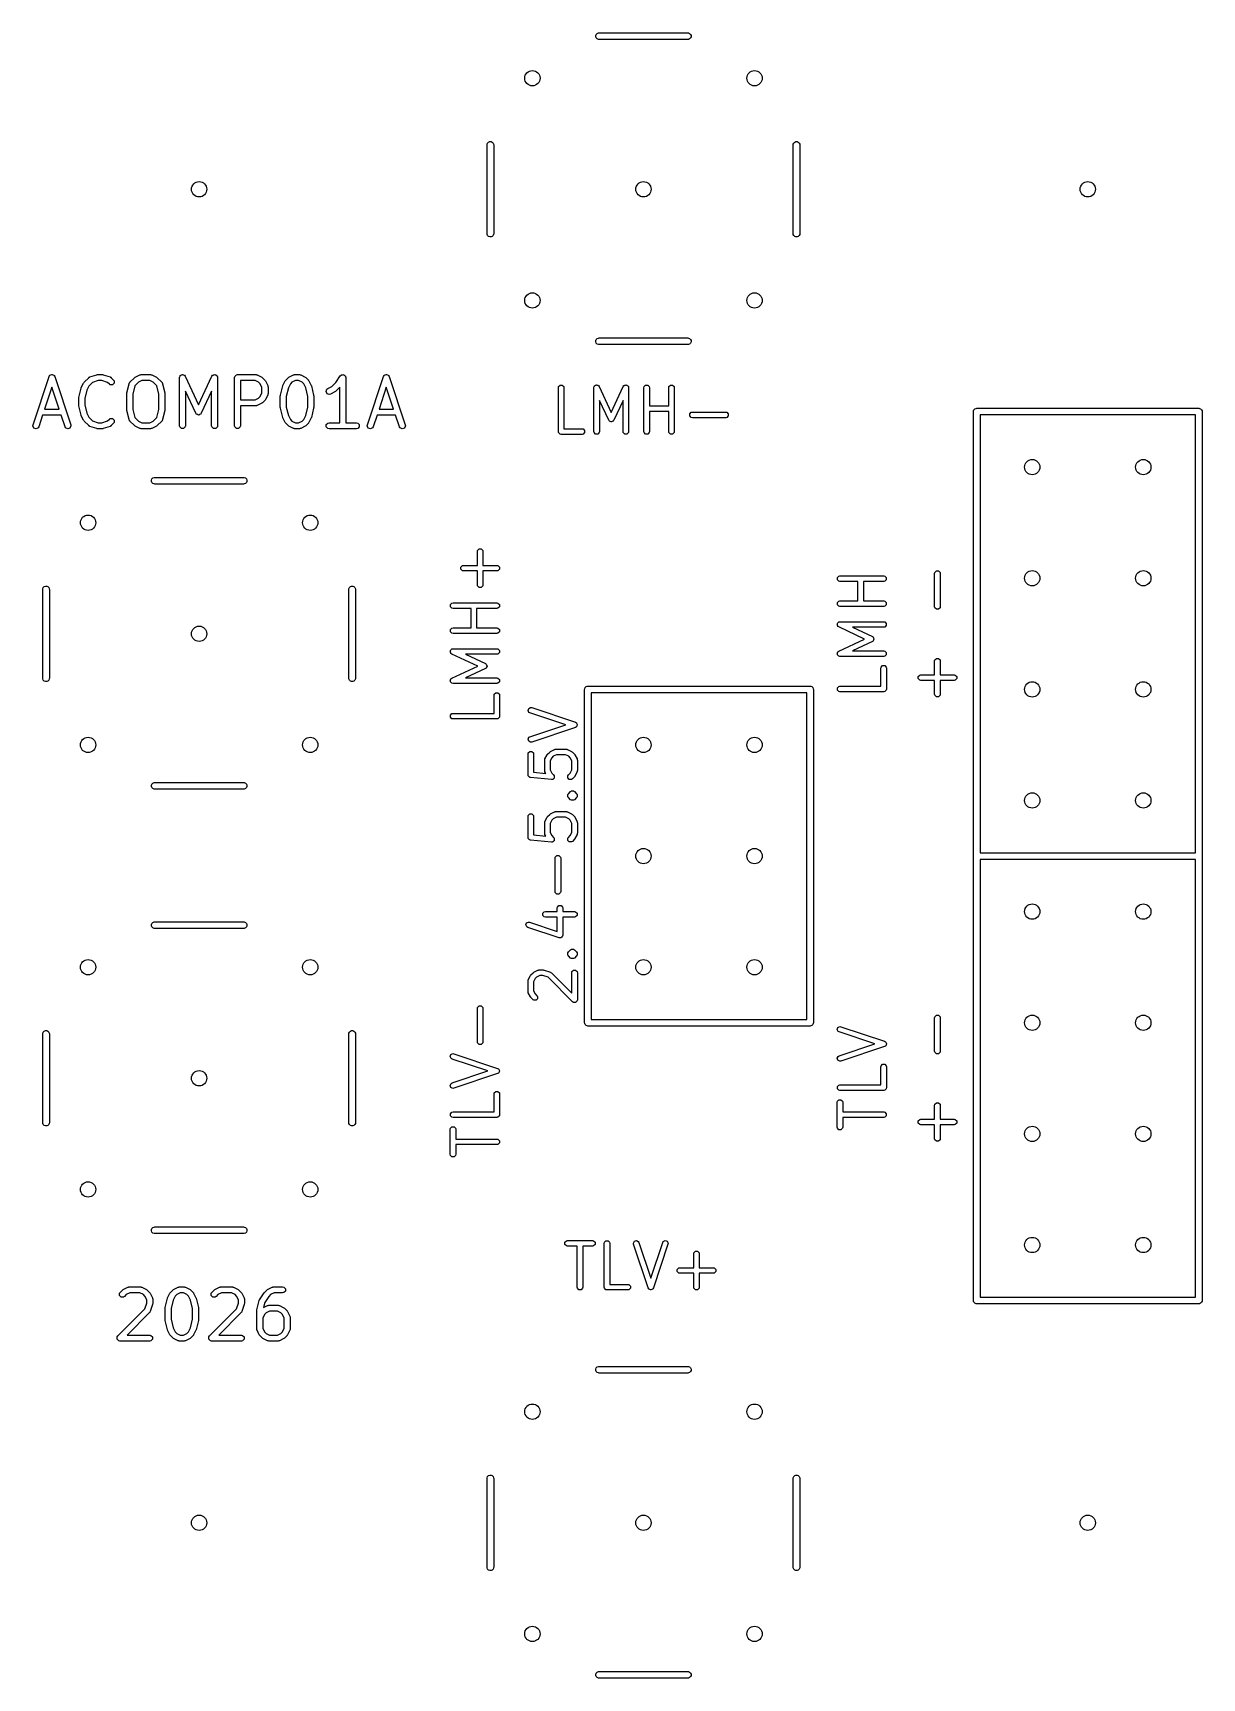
# Model space of a CAD drawing. Extents: x -0.15 to 0.9, y -0.14 to 1.34.
import ezdxf

# ---------------------------------------------------------------- set-up
doc = ezdxf.new("R2010")
doc.units = 0
doc.header["$MEASUREMENT"] = 0
doc.layers.add('BLACK', color=7, linetype='CONTINUOUS')

msp = doc.modelspace()

# ---------------------------------------------------------------- linework, layer by layer
at = {"layer": 'BLACK', "linetype": 'CONTINUOUS'}
for p, q in [((0.3571, 1.3384), (0.3575, 1.3394)), ((0.3571, 1.3372), (0.3571, 1.3384)), ((0.3575, 1.3362), (0.3571, 1.3372)), ((0.3575, 1.3394), (0.3584, 1.3403)), ((0.3584, 1.3353), (0.3575, 1.3362)), ((0.3584, 1.3403), (0.3594, 1.3407)), ((0.3594, 1.3349), (0.3584, 1.3353)), ((0.3594, 1.3407), (0.36, 1.3407)), ((0.36, 1.3348), (0.3594, 1.3349)), ((0.36, 1.3407), (0.44, 1.3407)), ((0.44, 1.3348), (0.36, 1.3348)), ((0.44, 1.3407), (0.4406, 1.3407)), ((0.4406, 1.3349), (0.44, 1.3348)), ((0.4406, 1.3407), (0.4416, 1.3403)), ((0.4416, 1.3353), (0.4406, 1.3349)), ((0.4416, 1.3403), (0.4425, 1.3394)), ((0.4425, 1.3362), (0.4416, 1.3353)), ((0.4425, 1.3394), (0.4429, 1.3384)), ((0.4429, 1.3372), (0.4425, 1.3362)), ((0.4429, 1.3384), (0.4429, 1.3372)), ((0.2593, 1.2406), (0.2597, 1.2416)), ((0.2593, 1.24), (0.2593, 1.2406)), ((0.2593, 1.16), (0.2593, 1.24)), ((0.2597, 1.2416), (0.2606, 1.2425)), ((0.2606, 1.2425), (0.2616, 1.2429)), ((0.2616, 1.2429), (0.2628, 1.2429)), ((0.2628, 1.2429), (0.2638, 1.2425)), ((0.2638, 1.2425), (0.2647, 1.2416)), ((0.2647, 1.2416), (0.2651, 1.2406)), ((0.2651, 1.2406), (0.2652, 1.24)), ((0.2652, 1.24), (0.2652, 1.16)), ((0.5348, 1.24), (0.5349, 1.2406)), ((0.5348, 1.16), (0.5348, 1.24)), ((0.5349, 1.2406), (0.5353, 1.2416)), ((0.5353, 1.2416), (0.5362, 1.2425)), ((0.5362, 1.2425), (0.5372, 1.2429)), ((0.5372, 1.2429), (0.5384, 1.2429)), ((0.5384, 1.2429), (0.5394, 1.2425)), ((0.5394, 1.2425), (0.5403, 1.2416)), ((0.5403, 1.2416), (0.5407, 1.2406)), ((0.5407, 1.2406), (0.5407, 1.24)), ((0.5407, 1.24), (0.5407, 1.16)), ((0.2593, 1.1594), (0.2593, 1.16)), ((0.2597, 1.1584), (0.2593, 1.1594)), ((0.2606, 1.1575), (0.2597, 1.1584)), ((0.2616, 1.1571), (0.2606, 1.1575)), ((0.2628, 1.1571), (0.2616, 1.1571)), ((0.2638, 1.1575), (0.2628, 1.1571)), ((0.2647, 1.1584), (0.2638, 1.1575)), ((0.2651, 1.1594), (0.2647, 1.1584)), ((0.2652, 1.16), (0.2651, 1.1594)), ((0.5349, 1.1594), (0.5348, 1.16)), ((0.5353, 1.1584), (0.5349, 1.1594)), ((0.5362, 1.1575), (0.5353, 1.1584)), ((0.5372, 1.1571), (0.5362, 1.1575)), ((0.5384, 1.1571), (0.5372, 1.1571)), ((0.5394, 1.1575), (0.5384, 1.1571)), ((0.5403, 1.1584), (0.5394, 1.1575)), ((0.5407, 1.1594), (0.5403, 1.1584)), ((0.5407, 1.16), (0.5407, 1.1594)), ((0.3584, 1.0657), (0.3594, 1.0661)), ((0.3594, 1.0661), (0.36, 1.0662)), ((0.36, 1.0662), (0.44, 1.0662)), ((0.44, 1.0662), (0.4406, 1.0661)), ((0.4406, 1.0661), (0.4416, 1.0657)), ((0.3571, 1.0638), (0.3575, 1.0648)), ((0.3571, 1.0626), (0.3571, 1.0638)), ((0.3575, 1.0616), (0.3571, 1.0626)), ((0.3575, 1.0648), (0.3584, 1.0657)), ((0.3584, 1.0607), (0.3575, 1.0616)), ((0.3594, 1.0603), (0.3584, 1.0607)), ((0.36, 1.0603), (0.3594, 1.0603)), ((0.44, 1.0603), (0.36, 1.0603)), ((0.4406, 1.0603), (0.44, 1.0603)), ((0.4416, 1.0607), (0.4406, 1.0603)), ((0.4416, 1.0657), (0.4425, 1.0648)), ((0.4425, 1.0616), (0.4416, 1.0607)), ((0.4425, 1.0648), (0.4429, 1.0638)), ((0.4429, 1.0626), (0.4425, 1.0616)), ((0.4429, 1.0638), (0.4429, 1.0626)), ((-0.1495, 0.9881), (-0.1351, 1.0314)), ((-0.1325, 1.022), (-0.1391, 1.0023)), ((-0.1351, 1.0314), (-0.1346, 1.0323)), ((-0.1346, 1.0323), (-0.1344, 1.0324)), ((-0.1344, 1.0324), (-0.1343, 1.0326)), ((-0.1343, 1.0326), (-0.1335, 1.0329)), ((-0.1335, 1.0329), (-0.1327, 1.0333)), ((-0.1327, 1.0333), (-0.1325, 1.0332)), ((-0.1325, 1.0332), (-0.1324, 1.0333)), ((-0.126, 1.0023), (-0.1325, 1.022)), ((-0.1324, 1.0333), (-0.1316, 1.0329)), ((-0.1316, 1.0329), (-0.1308, 1.0326)), ((-0.1308, 1.0326), (-0.1307, 1.0324)), ((-0.1307, 1.0324), (-0.1305, 1.0323)), ((-0.1305, 1.0323), (-0.13, 1.0314)), ((-0.13, 1.0314), (-0.1155, 0.9881)), ((-0.1061, 1.0215), (-0.104, 1.0256)), ((-0.104, 1.0256), (-0.1038, 1.0259)), ((-0.1038, 1.0259), (-0.1035, 1.0263)), ((-0.1035, 1.0263), (-0.0994, 1.0304)), ((-0.0994, 1.0228), (-0.1011, 1.0193)), ((-0.0994, 1.0304), (-0.0993, 1.0305)), ((-0.096, 1.0261), (-0.0994, 1.0228)), ((-0.0993, 1.0305), (-0.0989, 1.0308)), ((-0.0993, 1.0305), (-0.0993, 1.0305)), ((-0.0989, 1.0308), (-0.0985, 1.031)), ((-0.0985, 1.031), (-0.0983, 1.0311)), ((-0.0985, 1.031), (-0.0985, 1.031)), ((-0.0983, 1.0311), (-0.0922, 1.0331)), ((-0.0909, 1.0278), (-0.096, 1.0261)), ((-0.0922, 1.0331), (-0.0917, 1.0332)), ((-0.0917, 1.0332), (-0.0913, 1.0333)), ((-0.0913, 1.0333), (-0.0872, 1.0333)), ((-0.0876, 1.0278), (-0.0909, 1.0278)), ((-0.0824, 1.0261), (-0.0876, 1.0278)), ((-0.0872, 1.0333), (-0.0867, 1.0332)), ((-0.0867, 1.0332), (-0.0863, 1.0331)), ((-0.0863, 1.0331), (-0.0801, 1.0311)), ((-0.0808, 1.0245), (-0.0824, 1.0261)), ((-0.08, 1.0239), (-0.0808, 1.0245)), ((-0.0801, 1.0311), (-0.08, 1.031)), ((-0.08, 1.031), (-0.08, 1.031)), ((-0.08, 1.031), (-0.0796, 1.0308)), ((-0.0779, 1.0239), (-0.08, 1.0239)), ((-0.0796, 1.0308), (-0.0792, 1.0305)), ((-0.0792, 1.0305), (-0.0792, 1.0305)), ((-0.0792, 1.0305), (-0.0791, 1.0304)), ((-0.0791, 1.0304), (-0.077, 1.0283)), ((-0.0764, 1.0254), (-0.0779, 1.0239)), ((-0.077, 1.0283), (-0.0764, 1.0275)), ((-0.0764, 1.0275), (-0.0764, 1.0254)), ((-0.0651, 1.0168), (-0.063, 1.025)), ((-0.063, 1.025), (-0.0629, 1.0253)), ((-0.0629, 1.0254), (-0.0627, 1.0257)), ((-0.0629, 1.0253), (-0.0629, 1.0254)), ((-0.0627, 1.0257), (-0.0625, 1.026)), ((-0.0625, 1.026), (-0.0624, 1.026)), ((-0.0624, 1.026), (-0.0623, 1.0263)), ((-0.0623, 1.0263), (-0.0582, 1.0304)), ((-0.0579, 1.023), (-0.0597, 1.0158)), ((-0.0582, 1.0304), (-0.0578, 1.0306)), ((-0.0546, 1.0263), (-0.0579, 1.023)), ((-0.0578, 1.0306), (-0.0575, 1.0309)), ((-0.0575, 1.0309), (-0.0533, 1.033)), ((-0.0515, 1.0278), (-0.0546, 1.0263)), ((-0.0533, 1.033), (-0.0532, 1.033)), ((-0.0532, 1.033), (-0.0532, 1.0331)), ((-0.0532, 1.0331), (-0.0527, 1.0331)), ((-0.0527, 1.0331), (-0.0523, 1.0333)), ((-0.0523, 1.0333), (-0.0522, 1.0332)), ((-0.0522, 1.0332), (-0.0521, 1.0333)), ((-0.0521, 1.0333), (-0.0439, 1.0333)), ((-0.0445, 1.0278), (-0.0515, 1.0278)), ((-0.0413, 1.0263), (-0.0445, 1.0278)), ((-0.0439, 1.0333), (-0.0437, 1.0332)), ((-0.0437, 1.0332), (-0.0437, 1.0333)), ((-0.0437, 1.0333), (-0.0433, 1.0331)), ((-0.0433, 1.0331), (-0.0428, 1.0331)), ((-0.0428, 1.0331), (-0.0428, 1.033)), ((-0.0428, 1.033), (-0.0427, 1.033)), ((-0.0427, 1.033), (-0.0385, 1.0309)), ((-0.0381, 1.023), (-0.0413, 1.0263)), ((-0.0385, 1.0309), (-0.0382, 1.0306)), ((-0.0382, 1.0306), (-0.0378, 1.0304)), ((-0.0363, 1.0158), (-0.0381, 1.023)), ((-0.0378, 1.0304), (-0.0337, 1.0263)), ((-0.0337, 1.0263), (-0.0335, 1.026)), ((-0.0335, 1.026), (-0.0334, 1.026)), ((-0.0334, 1.026), (-0.0333, 1.0257)), ((-0.0333, 1.0257), (-0.0331, 1.0254)), ((-0.0331, 1.0254), (-0.0331, 1.0253)), ((-0.0331, 1.0253), (-0.033, 1.025)), ((-0.033, 1.025), (-0.0309, 1.0168)), ((-0.0177, 1.0306), (-0.0175, 1.0316)), ((-0.0177, 0.9872), (-0.0177, 1.0306)), ((-0.0175, 1.0316), (-0.0172, 1.0319)), ((-0.0172, 1.0319), (-0.017, 1.0324)), ((-0.017, 1.0324), (-0.0165, 1.0326)), ((-0.0165, 1.0326), (-0.016, 1.0331)), ((-0.016, 1.0331), (-0.0156, 1.0331)), ((-0.0156, 1.0331), (-0.0151, 1.0333)), ((-0.0151, 1.0333), (-0.0146, 1.0331)), ((-0.0146, 1.0331), (-0.014, 1.0331)), ((-0.014, 1.0331), (-0.0136, 1.0327)), ((-0.0136, 1.0327), (-0.0132, 1.0326)), ((-0.0132, 1.0326), (-0.0125, 1.0317)), ((-0.0125, 1.0317), (-0.0006, 1.006)), ((-0.0006, 1.006), (0.0114, 1.0317)), ((0.0114, 1.0317), (0.012, 1.0326)), ((0.012, 1.0326), (0.0125, 1.0327)), ((0.0125, 1.0327), (0.0128, 1.0331)), ((0.0128, 1.0331), (0.0134, 1.0331)), ((0.0134, 1.0331), (0.014, 1.0333)), ((0.014, 1.0333), (0.0144, 1.0331)), ((0.0144, 1.0331), (0.0149, 1.0331)), ((0.0149, 1.0331), (0.0153, 1.0326)), ((0.0153, 1.0326), (0.0159, 1.0324)), ((0.0159, 1.0324), (0.016, 1.0319)), ((0.016, 1.0319), (0.0164, 1.0316)), ((0.0164, 1.0316), (0.0166, 1.0306)), ((0.0166, 1.0306), (0.0166, 0.9872)), ((0.0318, 1.0306), (0.032, 1.0316)), ((0.0318, 0.9872), (0.0318, 1.0306)), ((0.032, 1.0316), (0.0335, 1.0331)), ((0.0335, 1.0331), (0.0345, 1.0333)), ((0.0345, 1.0333), (0.051, 1.0333)), ((0.0504, 1.0278), (0.0372, 1.0278)), ((0.0372, 1.0278), (0.0372, 1.0106)), ((0.0535, 1.0263), (0.0504, 1.0278)), ((0.051, 1.0333), (0.0511, 1.0332)), ((0.0511, 1.0332), (0.0512, 1.0333)), ((0.0512, 1.0333), (0.0516, 1.0331)), ((0.0516, 1.0331), (0.052, 1.0331)), ((0.052, 1.0331), (0.0521, 1.033)), ((0.0521, 1.033), (0.0522, 1.033)), ((0.0522, 1.033), (0.0563, 1.0309)), ((0.055, 1.0248), (0.0535, 1.0263)), ((0.0565, 1.0217), (0.055, 1.0248)), ((0.0563, 1.0309), (0.0567, 1.0306)), ((0.0565, 1.0168), (0.0565, 1.0217)), ((0.0567, 1.0306), (0.057, 1.0304)), ((0.057, 1.0304), (0.0591, 1.0283)), ((0.0591, 1.0283), (0.0593, 1.028)), ((0.0593, 1.028), (0.0596, 1.0276)), ((0.0596, 1.0276), (0.0617, 1.0235)), ((0.0617, 1.0235), (0.0617, 1.0234)), ((0.0617, 1.0234), (0.0617, 1.0233)), ((0.0617, 1.0233), (0.0618, 1.0229)), ((0.0618, 1.0229), (0.0619, 1.0225)), ((0.0619, 1.0225), (0.0619, 1.0224)), ((0.0619, 1.0224), (0.062, 1.0223)), ((0.062, 1.0223), (0.062, 1.0161)), ((0.0731, 1.0147), (0.0752, 1.023)), ((0.0752, 1.023), (0.0753, 1.0232)), ((0.0753, 1.0232), (0.0754, 1.0235)), ((0.0754, 1.0235), (0.0774, 1.0276)), ((0.0774, 1.0276), (0.0777, 1.028)), ((0.0777, 1.028), (0.078, 1.0283)), ((0.078, 1.0283), (0.08, 1.0304)), ((0.08, 1.0304), (0.0804, 1.0306)), ((0.0804, 1.0306), (0.0807, 1.0309)), ((0.0821, 1.0248), (0.0804, 1.0214)), ((0.0807, 1.0309), (0.0848, 1.033)), ((0.0835, 1.0263), (0.0821, 1.0248)), ((0.0867, 1.0278), (0.0835, 1.0263)), ((0.0848, 1.033), (0.085, 1.033)), ((0.085, 1.033), (0.085, 1.0331)), ((0.085, 1.0331), (0.0854, 1.0331)), ((0.0854, 1.0331), (0.0859, 1.0333)), ((0.0859, 1.0333), (0.0859, 1.0332)), ((0.0859, 1.0332), (0.0861, 1.0333)), ((0.0861, 1.0333), (0.0902, 1.0333)), ((0.0895, 1.0278), (0.0867, 1.0278)), ((0.0927, 1.0263), (0.0895, 1.0278)), ((0.0902, 1.0333), (0.0903, 1.0332)), ((0.0903, 1.0332), (0.0904, 1.0333)), ((0.0904, 1.0333), (0.0908, 1.0331)), ((0.0908, 1.0331), (0.0912, 1.0331)), ((0.0912, 1.0331), (0.0913, 1.033)), ((0.0913, 1.033), (0.0914, 1.033)), ((0.0914, 1.033), (0.0955, 1.0309)), ((0.0941, 1.0248), (0.0927, 1.0263)), ((0.0959, 1.0214), (0.0941, 1.0248)), ((0.0955, 1.0309), (0.0959, 1.0306)), ((0.0959, 1.0306), (0.0962, 1.0304)), ((0.0962, 1.0304), (0.0983, 1.0283)), ((0.0983, 1.0283), (0.0985, 1.028)), ((0.0985, 1.028), (0.0988, 1.0276)), ((0.0988, 1.0276), (0.1008, 1.0235)), ((0.1008, 1.0235), (0.1009, 1.0232)), ((0.1009, 1.0232), (0.1011, 1.023)), ((0.1011, 1.023), (0.1031, 1.0147)), ((0.1158, 1.0206), (0.1195, 1.0225)), ((0.1195, 1.0225), (0.1231, 1.0261)), ((0.1267, 1.022), (0.123, 1.0183)), ((0.1231, 1.0261), (0.1271, 1.0321)), ((0.1267, 0.99), (0.1267, 1.022)), ((0.1271, 1.0321), (0.1279, 1.0328)), ((0.1279, 1.0328), (0.1281, 1.0329)), ((0.1281, 1.0329), (0.1283, 1.0331)), ((0.1283, 1.0331), (0.1291, 1.0331)), ((0.1291, 1.0331), (0.1299, 1.0332)), ((0.1299, 1.0332), (0.1301, 1.0331)), ((0.1301, 1.0331), (0.1304, 1.0331)), ((0.1304, 1.0331), (0.131, 1.0325)), ((0.131, 1.0325), (0.1316, 1.0321)), ((0.1316, 1.0321), (0.1317, 1.0318)), ((0.1317, 1.0318), (0.1319, 1.0316)), ((0.1319, 1.0316), (0.1321, 1.0306)), ((0.1321, 1.0306), (0.1321, 0.99)), ((0.1515, 0.9881), (0.166, 1.0314)), ((0.1685, 1.022), (0.162, 1.0023)), ((0.166, 1.0314), (0.1665, 1.0323)), ((0.1665, 1.0323), (0.1667, 1.0324)), ((0.1667, 1.0324), (0.1668, 1.0326)), ((0.1668, 1.0326), (0.1676, 1.0329)), ((0.1676, 1.0329), (0.1684, 1.0333)), ((0.1684, 1.0333), (0.1685, 1.0332)), ((0.1685, 1.0332), (0.1687, 1.0333)), ((0.1751, 1.0023), (0.1685, 1.022)), ((0.1687, 1.0333), (0.1695, 1.0329)), ((0.1695, 1.0329), (0.1703, 1.0326)), ((0.1703, 1.0326), (0.1704, 1.0324)), ((0.1704, 1.0324), (0.1706, 1.0323)), ((0.1706, 1.0323), (0.1711, 1.0314)), ((0.1711, 1.0314), (0.1855, 0.9881)), ((0.3234, 1.0214), (0.3236, 1.0224)), ((0.3236, 1.0224), (0.325, 1.0237)), ((0.325, 1.0237), (0.3269, 1.0237)), ((0.3269, 1.0237), (0.3283, 1.0224)), ((0.3283, 1.0224), (0.3284, 1.0214)), ((0.3553, 1.0214), (0.3555, 1.0224)), ((0.3555, 1.0224), (0.3558, 1.0227)), ((0.3558, 1.0227), (0.356, 1.0231)), ((0.356, 1.0231), (0.3565, 1.0233)), ((0.3565, 1.0233), (0.3569, 1.0237)), ((0.3569, 1.0237), (0.3573, 1.0237)), ((0.3573, 1.0237), (0.3577, 1.0239)), ((0.3577, 1.0239), (0.3582, 1.0237)), ((0.3582, 1.0237), (0.3588, 1.0237)), ((0.3588, 1.0237), (0.3591, 1.0234)), ((0.3591, 1.0234), (0.3595, 1.0233)), ((0.3595, 1.0233), (0.3601, 1.0225)), ((0.3601, 1.0225), (0.3709, 0.9992)), ((0.3709, 0.9992), (0.3818, 1.0225)), ((0.3818, 1.0225), (0.3824, 1.0233)), ((0.3824, 1.0233), (0.3828, 1.0234)), ((0.3828, 1.0234), (0.3831, 1.0237)), ((0.3831, 1.0237), (0.3837, 1.0237)), ((0.3837, 1.0237), (0.3842, 1.0239)), ((0.3842, 1.0239), (0.3846, 1.0237)), ((0.3846, 1.0237), (0.385, 1.0237)), ((0.385, 1.0237), (0.3854, 1.0233)), ((0.3854, 1.0233), (0.3859, 1.0231)), ((0.3859, 1.0231), (0.3861, 1.0227)), ((0.3861, 1.0227), (0.3864, 1.0224)), ((0.3864, 1.0224), (0.3866, 1.0214)), ((0.4003, 1.0214), (0.4005, 1.0224)), ((0.4005, 1.0224), (0.4019, 1.0237)), ((0.4019, 1.0237), (0.4038, 1.0237)), ((0.4038, 1.0237), (0.4051, 1.0224)), ((0.4051, 1.0224), (0.4053, 1.0214)), ((0.4228, 1.0214), (0.423, 1.0224)), ((0.423, 1.0224), (0.4244, 1.0237)), ((0.4244, 1.0237), (0.4263, 1.0237)), ((0.4263, 1.0237), (0.4276, 1.0224)), ((0.4276, 1.0224), (0.4278, 1.0214)), ((-0.1084, 1.0127), (-0.1063, 1.0209)), ((-0.1084, 1.0123), (-0.1084, 1.0127)), ((-0.1084, 1.012), (-0.1084, 1.0123)), ((-0.1084, 1.0058), (-0.1084, 1.012)), ((-0.1063, 1.0209), (-0.1062, 1.0212)), ((-0.1062, 1.0212), (-0.1061, 1.0215)), ((-0.1011, 1.0193), (-0.103, 1.0117)), ((-0.103, 1.0117), (-0.103, 1.0061)), ((-0.0651, 1.0164), (-0.0651, 1.0168)), ((-0.0651, 1.0161), (-0.0651, 1.0164)), ((-0.0651, 1.0017), (-0.0651, 1.0161)), ((-0.0597, 1.0158), (-0.0597, 1.002)), ((-0.0363, 1.002), (-0.0363, 1.0158)), ((-0.0309, 1.0168), (-0.0309, 1.0164)), ((-0.0309, 1.0164), (-0.0308, 1.0161)), ((-0.0308, 1.0161), (-0.0308, 1.0017)), ((-0.003, 0.9985), (-0.0123, 1.0184)), ((-0.0123, 1.0184), (-0.0123, 0.9872)), ((0.0112, 1.0184), (0.0019, 0.9985)), ((0.0112, 0.9872), (0.0112, 1.0184)), ((0.0372, 1.0106), (0.0504, 1.0106)), ((0.0504, 1.0106), (0.0535, 1.0122)), ((0.0563, 1.0075), (0.0522, 1.0054)), ((0.0535, 1.0122), (0.055, 1.0136)), ((0.055, 1.0136), (0.0565, 1.0168)), ((0.0567, 1.0078), (0.0563, 1.0075)), ((0.057, 1.008), (0.0567, 1.0078)), ((0.0591, 1.0101), (0.057, 1.008)), ((0.0593, 1.0104), (0.0591, 1.0101)), ((0.0596, 1.0108), (0.0593, 1.0104)), ((0.0617, 1.0149), (0.0596, 1.0108)), ((0.0618, 1.0155), (0.0617, 1.0151)), ((0.0617, 1.0151), (0.0617, 1.015)), ((0.0617, 1.015), (0.0617, 1.0149)), ((0.0619, 1.0159), (0.0618, 1.0155)), ((0.062, 1.0161), (0.0619, 1.016)), ((0.0619, 1.016), (0.0619, 1.0159)), ((0.073, 1.0141), (0.0731, 1.0144)), ((0.073, 1.0037), (0.073, 1.0141)), ((0.0731, 1.0144), (0.0731, 1.0147)), ((0.0804, 1.0214), (0.0784, 1.0137)), ((0.0784, 1.0137), (0.0784, 1.0041)), ((0.0978, 1.0137), (0.0959, 1.0214)), ((0.0978, 1.0041), (0.0978, 1.0137)), ((0.1031, 1.0147), (0.1031, 1.0144)), ((0.1031, 1.0144), (0.1032, 1.0141)), ((0.1032, 1.0141), (0.1032, 1.0037)), ((0.1143, 1.018), (0.1149, 1.02)), ((0.1152, 1.0161), (0.1143, 1.018)), ((0.1149, 1.02), (0.1158, 1.0206)), ((0.1172, 1.0155), (0.1152, 1.0161)), ((0.1182, 1.0158), (0.1172, 1.0155)), ((0.1223, 1.0178), (0.1182, 1.0158)), ((0.1227, 1.0181), (0.1223, 1.0178)), ((0.123, 1.0183), (0.1227, 1.0181)), ((0.3234, 0.982), (0.3234, 1.0214)), ((0.3284, 1.0214), (0.3284, 0.9845)), ((0.3553, 0.982), (0.3553, 1.0214)), ((0.3687, 0.9922), (0.3603, 1.0101)), ((0.3603, 1.0101), (0.3603, 0.982)), ((0.3816, 1.0101), (0.3732, 0.9922)), ((0.3816, 0.982), (0.3816, 1.0101)), ((0.3866, 1.0214), (0.3866, 0.982)), ((0.4003, 0.982), (0.4003, 1.0214)), ((0.4053, 1.0214), (0.4053, 1.0052)), ((0.4228, 1.0052), (0.4228, 1.0214)), ((0.4278, 1.0214), (0.4278, 0.982)), ((-0.1409, 0.9969), (-0.1444, 0.9864)), ((-0.1242, 0.9969), (-0.1409, 0.9969)), ((-0.1391, 1.0023), (-0.126, 1.0023)), ((-0.1207, 0.9864), (-0.1242, 0.9969)), ((-0.1084, 1.0055), (-0.1084, 1.0058)), ((-0.1084, 1.0052), (-0.1084, 1.0055)), ((-0.1063, 0.9969), (-0.1084, 1.0052)), ((-0.1062, 0.9966), (-0.1063, 0.9969)), ((-0.1061, 0.9963), (-0.1062, 0.9966)), ((-0.104, 0.9922), (-0.1061, 0.9963)), ((-0.1038, 0.9919), (-0.104, 0.9922)), ((-0.103, 1.0061), (-0.1011, 0.9985)), ((-0.1011, 0.9985), (-0.0994, 0.995)), ((-0.0994, 0.995), (-0.096, 0.9917)), ((-0.0824, 0.9917), (-0.0808, 0.9933)), ((-0.0808, 0.9933), (-0.08, 0.9939)), ((-0.08, 0.9939), (-0.0779, 0.9939)), ((-0.0779, 0.9939), (-0.0764, 0.9924)), ((-0.0764, 0.9924), (-0.0764, 0.9903)), ((-0.0651, 1.0014), (-0.0651, 1.0017)), ((-0.0651, 1.001), (-0.0651, 1.0014)), ((-0.063, 0.9928), (-0.0651, 1.001)), ((-0.0629, 0.9925), (-0.063, 0.9928)), ((-0.0629, 0.9924), (-0.0629, 0.9925)), ((-0.0627, 0.9921), (-0.0629, 0.9924)), ((-0.0625, 0.9918), (-0.0627, 0.9921)), ((-0.0597, 1.002), (-0.0579, 0.9948)), ((-0.0579, 0.9948), (-0.0546, 0.9915)), ((-0.0413, 0.9915), (-0.0381, 0.9948)), ((-0.0381, 0.9948), (-0.0363, 1.002)), ((-0.0333, 0.9921), (-0.0334, 0.9918)), ((-0.0331, 0.9924), (-0.0333, 0.9921)), ((-0.033, 0.9928), (-0.0331, 0.9925)), ((-0.0331, 0.9925), (-0.0331, 0.9924)), ((-0.0309, 1.001), (-0.033, 0.9928)), ((-0.0308, 1.0017), (-0.0309, 1.0014)), ((-0.0309, 1.0014), (-0.0309, 1.001)), ((-0.0026, 0.9979), (-0.003, 0.9985)), ((-0.0026, 0.9978), (-0.0026, 0.9979)), ((-0.0025, 0.9978), (-0.0026, 0.9978)), ((-0.0024, 0.9976), (-0.0025, 0.9978)), ((-0.0015, 0.9973), (-0.0024, 0.9976)), ((-0.0007, 0.9969), (-0.0015, 0.9973)), ((-0.0006, 0.997), (-0.0007, 0.9969)), ((-0.0004, 0.9969), (-0.0006, 0.997)), ((0.0004, 0.9973), (-0.0004, 0.9969)), ((0.0013, 0.9976), (0.0004, 0.9973)), ((0.0014, 0.9978), (0.0013, 0.9976)), ((0.0015, 0.9979), (0.0014, 0.9978)), ((0.0014, 0.9978), (0.0014, 0.9978)), ((0.0019, 0.9985), (0.0015, 0.9979)), ((0.051, 1.0052), (0.0372, 1.0052)), ((0.0372, 1.0052), (0.0372, 0.9872)), ((0.0511, 1.0052), (0.051, 1.0052)), ((0.0512, 1.0052), (0.0511, 1.0052)), ((0.0516, 1.0053), (0.0512, 1.0052)), ((0.052, 1.0054), (0.0516, 1.0053)), ((0.0521, 1.0054), (0.052, 1.0054)), ((0.0522, 1.0054), (0.0521, 1.0054)), ((0.0731, 1.0034), (0.073, 1.0037)), ((0.0731, 1.0031), (0.0731, 1.0034)), ((0.0752, 0.9948), (0.0731, 1.0031)), ((0.0753, 0.9946), (0.0752, 0.9948)), ((0.0754, 0.9943), (0.0753, 0.9946)), ((0.0774, 0.9902), (0.0754, 0.9943)), ((0.0784, 1.0041), (0.0804, 0.9964)), ((0.0804, 0.9964), (0.0821, 0.993)), ((0.0821, 0.993), (0.0835, 0.9915)), ((0.0927, 0.9915), (0.0941, 0.993)), ((0.0941, 0.993), (0.0959, 0.9964)), ((0.0959, 0.9964), (0.0978, 1.0041)), ((0.1008, 0.9943), (0.0988, 0.9902)), ((0.1009, 0.9946), (0.1008, 0.9943)), ((0.1011, 0.9948), (0.1009, 0.9946)), ((0.1031, 1.0031), (0.1011, 0.9948)), ((0.1032, 1.0037), (0.1031, 1.0034)), ((0.1031, 1.0034), (0.1031, 1.0031)), ((0.1602, 0.9969), (0.1567, 0.9864)), ((0.1769, 0.9969), (0.1602, 0.9969)), ((0.162, 1.0023), (0.1751, 1.0023)), ((0.1804, 0.9864), (0.1769, 0.9969)), ((0.3691, 0.9917), (0.3687, 0.9922)), ((0.3732, 0.9922), (0.3728, 0.9917)), ((0.4053, 1.0052), (0.4228, 1.0052)), ((0.4228, 1.0002), (0.4053, 1.0002)), ((0.4053, 1.0002), (0.4053, 0.982)), ((0.4228, 0.982), (0.4228, 1.0002)), ((0.4417, 0.998), (0.4431, 0.9994)), ((0.4417, 0.9961), (0.4417, 0.998)), ((0.4431, 0.9947), (0.4417, 0.9961)), ((0.4431, 0.9994), (0.4441, 0.9995)), ((0.4441, 0.9945), (0.4431, 0.9947)), ((0.4441, 0.9995), (0.4741, 0.9995)), ((0.4741, 0.9945), (0.4441, 0.9945)), ((0.4741, 0.9995), (0.475, 0.9994)), ((0.475, 0.9947), (0.4741, 0.9945)), ((0.475, 0.9994), (0.4764, 0.998)), ((0.4764, 0.9961), (0.475, 0.9947)), ((0.4764, 0.998), (0.4764, 0.9961)), ((0.697, 1), (0.6971, 1.0006)), ((0.697, 0.6), (0.697, 1)), ((0.6971, 1.0006), (0.6975, 1.0016)), ((0.6975, 1.0016), (0.6984, 1.0025)), ((0.6984, 1.0025), (0.6994, 1.0029)), ((0.6994, 1.0029), (0.7, 1.003)), ((0.7, 1.003), (0.9, 1.003)), ((0.703, 0.997), (0.703, 0.603)), ((0.897, 0.997), (0.703, 0.997)), ((0.897, 0.603), (0.897, 0.997)), ((0.9, 1.003), (0.9006, 1.0029)), ((0.9006, 1.0029), (0.9016, 1.0025)), ((0.9016, 1.0025), (0.9025, 1.0016)), ((0.9025, 1.0016), (0.9029, 1.0006)), ((0.9029, 1.0006), (0.903, 1)), ((0.903, 1), (0.903, 0.6)), ((-0.1497, 0.9871), (-0.1495, 0.9881)), ((-0.1488, 0.9852), (-0.1497, 0.9871)), ((-0.1468, 0.9845), (-0.1488, 0.9852)), ((-0.1449, 0.9855), (-0.1468, 0.9845)), ((-0.1444, 0.9864), (-0.1449, 0.9855)), ((-0.1202, 0.9855), (-0.1207, 0.9864)), ((-0.1183, 0.9845), (-0.1202, 0.9855)), ((-0.1163, 0.9852), (-0.1183, 0.9845)), ((-0.1154, 0.9871), (-0.1163, 0.9852)), ((-0.1155, 0.9881), (-0.1154, 0.9871)), ((-0.1035, 0.9915), (-0.1038, 0.9919)), ((-0.0994, 0.9874), (-0.1035, 0.9915)), ((-0.0993, 0.9873), (-0.0994, 0.9874)), ((-0.0989, 0.987), (-0.0993, 0.9873)), ((-0.0993, 0.9873), (-0.0993, 0.9873)), ((-0.0985, 0.9868), (-0.0989, 0.987)), ((-0.0983, 0.9867), (-0.0985, 0.9868)), ((-0.0985, 0.9868), (-0.0985, 0.9868)), ((-0.0922, 0.9847), (-0.0983, 0.9867)), ((-0.096, 0.9917), (-0.0909, 0.99)), ((-0.0917, 0.9846), (-0.0922, 0.9847)), ((-0.0913, 0.9845), (-0.0917, 0.9846)), ((-0.0872, 0.9845), (-0.0913, 0.9845)), ((-0.0909, 0.99), (-0.0876, 0.99)), ((-0.0876, 0.99), (-0.0824, 0.9917)), ((-0.0867, 0.9846), (-0.0872, 0.9845)), ((-0.0863, 0.9847), (-0.0867, 0.9846)), ((-0.0801, 0.9867), (-0.0863, 0.9847)), ((-0.08, 0.9868), (-0.0801, 0.9867)), ((-0.0796, 0.987), (-0.08, 0.9868)), ((-0.08, 0.9868), (-0.08, 0.9868)), ((-0.0792, 0.9873), (-0.0796, 0.987)), ((-0.0791, 0.9874), (-0.0792, 0.9873)), ((-0.0792, 0.9873), (-0.0792, 0.9873)), ((-0.077, 0.9895), (-0.0791, 0.9874)), ((-0.0764, 0.9903), (-0.077, 0.9895)), ((-0.0624, 0.9918), (-0.0625, 0.9918)), ((-0.0623, 0.9915), (-0.0624, 0.9918)), ((-0.0582, 0.9874), (-0.0623, 0.9915)), ((-0.0578, 0.9872), (-0.0582, 0.9874)), ((-0.0575, 0.9869), (-0.0578, 0.9872)), ((-0.0533, 0.9848), (-0.0575, 0.9869)), ((-0.0546, 0.9915), (-0.0515, 0.99)), ((-0.0532, 0.9848), (-0.0533, 0.9848)), ((-0.0532, 0.9847), (-0.0532, 0.9848)), ((-0.0527, 0.9847), (-0.0532, 0.9847)), ((-0.0523, 0.9845), (-0.0527, 0.9847)), ((-0.0522, 0.9846), (-0.0523, 0.9845)), ((-0.0521, 0.9845), (-0.0522, 0.9846)), ((-0.0439, 0.9845), (-0.0521, 0.9845)), ((-0.0515, 0.99), (-0.0445, 0.99)), ((-0.0445, 0.99), (-0.0413, 0.9915)), ((-0.0437, 0.9846), (-0.0439, 0.9845)), ((-0.0433, 0.9847), (-0.0437, 0.9845)), ((-0.0437, 0.9845), (-0.0437, 0.9846)), ((-0.0428, 0.9847), (-0.0433, 0.9847)), ((-0.0427, 0.9848), (-0.0428, 0.9848)), ((-0.0428, 0.9848), (-0.0428, 0.9847)), ((-0.0385, 0.9869), (-0.0427, 0.9848)), ((-0.0382, 0.9872), (-0.0385, 0.9869)), ((-0.0378, 0.9874), (-0.0382, 0.9872)), ((-0.0337, 0.9915), (-0.0378, 0.9874)), ((-0.0335, 0.9918), (-0.0337, 0.9915)), ((-0.0334, 0.9918), (-0.0335, 0.9918)), ((-0.0175, 0.9862), (-0.0177, 0.9872)), ((-0.016, 0.9847), (-0.0175, 0.9862)), ((-0.014, 0.9847), (-0.016, 0.9847)), ((-0.0125, 0.9862), (-0.014, 0.9847)), ((-0.0123, 0.9872), (-0.0125, 0.9862)), ((0.0114, 0.9862), (0.0112, 0.9872)), ((0.0128, 0.9847), (0.0114, 0.9862)), ((0.0149, 0.9847), (0.0128, 0.9847)), ((0.0164, 0.9862), (0.0149, 0.9847)), ((0.0166, 0.9872), (0.0164, 0.9862)), ((0.032, 0.9862), (0.0318, 0.9872)), ((0.0335, 0.9847), (0.032, 0.9862)), ((0.0355, 0.9847), (0.0335, 0.9847)), ((0.037, 0.9862), (0.0355, 0.9847)), ((0.0372, 0.9872), (0.037, 0.9862)), ((0.0777, 0.9898), (0.0774, 0.9902)), ((0.078, 0.9895), (0.0777, 0.9898)), ((0.08, 0.9874), (0.078, 0.9895)), ((0.0804, 0.9872), (0.08, 0.9874)), ((0.0807, 0.9869), (0.0804, 0.9872)), ((0.0848, 0.9848), (0.0807, 0.9869)), ((0.0835, 0.9915), (0.0867, 0.99)), ((0.085, 0.9848), (0.0848, 0.9848)), ((0.085, 0.9847), (0.085, 0.9848)), ((0.0854, 0.9847), (0.085, 0.9847)), ((0.0859, 0.9845), (0.0854, 0.9847)), ((0.0861, 0.9845), (0.0859, 0.9846)), ((0.0859, 0.9846), (0.0859, 0.9845)), ((0.0902, 0.9845), (0.0861, 0.9845)), ((0.0867, 0.99), (0.0895, 0.99)), ((0.0895, 0.99), (0.0927, 0.9915)), ((0.0903, 0.9846), (0.0902, 0.9845)), ((0.0904, 0.9845), (0.0903, 0.9846)), ((0.0908, 0.9847), (0.0904, 0.9845)), ((0.0912, 0.9847), (0.0908, 0.9847)), ((0.0913, 0.9848), (0.0912, 0.9847)), ((0.0914, 0.9848), (0.0913, 0.9848)), ((0.0955, 0.9869), (0.0914, 0.9848)), ((0.0959, 0.9872), (0.0955, 0.9869)), ((0.0962, 0.9874), (0.0959, 0.9872)), ((0.0983, 0.9895), (0.0962, 0.9874)), ((0.0985, 0.9898), (0.0983, 0.9895)), ((0.0988, 0.9902), (0.0985, 0.9898)), ((0.1145, 0.9883), (0.116, 0.9897)), ((0.1145, 0.9862), (0.1145, 0.9883)), ((0.116, 0.9847), (0.1145, 0.9862)), ((0.116, 0.9897), (0.117, 0.99)), ((0.117, 0.9845), (0.116, 0.9847)), ((0.117, 0.99), (0.1267, 0.99)), ((0.1417, 0.9845), (0.117, 0.9845)), ((0.1321, 0.99), (0.1417, 0.99)), ((0.1417, 0.99), (0.1428, 0.9897)), ((0.1428, 0.9847), (0.1417, 0.9845)), ((0.1428, 0.9897), (0.1442, 0.9883)), ((0.1442, 0.9862), (0.1428, 0.9847)), ((0.1442, 0.9883), (0.1442, 0.9862)), ((0.1514, 0.9871), (0.1515, 0.9881)), ((0.1523, 0.9852), (0.1514, 0.9871)), ((0.1543, 0.9845), (0.1523, 0.9852)), ((0.1562, 0.9855), (0.1543, 0.9845)), ((0.1567, 0.9864), (0.1562, 0.9855)), ((0.1809, 0.9855), (0.1804, 0.9864)), ((0.1828, 0.9845), (0.1809, 0.9855)), ((0.1848, 0.9852), (0.1828, 0.9845)), ((0.1857, 0.9871), (0.1848, 0.9852)), ((0.1855, 0.9881), (0.1857, 0.9871)), ((0.3236, 0.9811), (0.3234, 0.982)), ((0.325, 0.9797), (0.3236, 0.9811)), ((0.3259, 0.9795), (0.325, 0.9797)), ((0.3447, 0.9795), (0.3259, 0.9795)), ((0.3284, 0.9845), (0.3447, 0.9845)), ((0.3447, 0.9845), (0.3457, 0.9844)), ((0.3457, 0.9797), (0.3447, 0.9795)), ((0.3457, 0.9844), (0.347, 0.983)), ((0.347, 0.9811), (0.3457, 0.9797)), ((0.347, 0.983), (0.347, 0.9811)), ((0.3555, 0.9811), (0.3553, 0.982)), ((0.3569, 0.9797), (0.3555, 0.9811)), ((0.3588, 0.9797), (0.3569, 0.9797)), ((0.3601, 0.9811), (0.3588, 0.9797)), ((0.3603, 0.982), (0.3601, 0.9811)), ((0.3691, 0.9916), (0.3691, 0.9917)), ((0.3692, 0.9916), (0.3691, 0.9916)), ((0.3693, 0.9915), (0.3692, 0.9916)), ((0.3701, 0.9912), (0.3693, 0.9915)), ((0.3708, 0.9908), (0.3701, 0.9912)), ((0.3709, 0.9908), (0.3708, 0.9908)), ((0.3711, 0.9908), (0.3709, 0.9908)), ((0.3718, 0.9912), (0.3711, 0.9908)), ((0.3726, 0.9915), (0.3718, 0.9912)), ((0.3727, 0.9916), (0.3726, 0.9915)), ((0.3728, 0.9916), (0.3727, 0.9916)), ((0.3728, 0.9917), (0.3728, 0.9916)), ((0.3818, 0.9811), (0.3816, 0.982)), ((0.3831, 0.9797), (0.3818, 0.9811)), ((0.385, 0.9797), (0.3831, 0.9797)), ((0.3864, 0.9811), (0.385, 0.9797)), ((0.3866, 0.982), (0.3864, 0.9811)), ((0.4005, 0.9811), (0.4003, 0.982)), ((0.4019, 0.9797), (0.4005, 0.9811)), ((0.4038, 0.9797), (0.4019, 0.9797)), ((0.4051, 0.9811), (0.4038, 0.9797)), ((0.4053, 0.982), (0.4051, 0.9811)), ((0.423, 0.9811), (0.4228, 0.982)), ((0.4244, 0.9797), (0.423, 0.9811)), ((0.4263, 0.9797), (0.4244, 0.9797)), ((0.4276, 0.9811), (0.4263, 0.9797)), ((0.4278, 0.982), (0.4276, 0.9811)), ((-0.0429, 0.9384), (-0.0425, 0.9394)), ((-0.0429, 0.9372), (-0.0429, 0.9384)), ((-0.0425, 0.9362), (-0.0429, 0.9372)), ((-0.0425, 0.9394), (-0.0416, 0.9403)), ((-0.0416, 0.9353), (-0.0425, 0.9362)), ((-0.0416, 0.9403), (-0.0406, 0.9407)), ((-0.0406, 0.9349), (-0.0416, 0.9353)), ((-0.0406, 0.9407), (-0.04, 0.9407)), ((-0.04, 0.9348), (-0.0406, 0.9349)), ((-0.04, 0.9407), (0.04, 0.9407)), ((0.04, 0.9348), (-0.04, 0.9348)), ((0.04, 0.9407), (0.0406, 0.9407)), ((0.0406, 0.9349), (0.04, 0.9348)), ((0.0406, 0.9407), (0.0416, 0.9403)), ((0.0416, 0.9353), (0.0406, 0.9349)), ((0.0416, 0.9403), (0.0425, 0.9394)), ((0.0425, 0.9362), (0.0416, 0.9353)), ((0.0425, 0.9394), (0.0429, 0.9384)), ((0.0429, 0.9372), (0.0425, 0.9362)), ((0.0429, 0.9384), (0.0429, 0.9372)), ((0.2505, 0.8741), (0.2506, 0.875)), ((0.2505, 0.8616), (0.2505, 0.8741)), ((0.2506, 0.875), (0.252, 0.8764)), ((0.252, 0.8764), (0.2539, 0.8764)), ((0.2539, 0.8764), (0.2553, 0.875)), ((0.2553, 0.875), (0.2555, 0.8741)), ((0.2555, 0.8741), (0.2555, 0.8616)), ((0.2356, 0.86), (0.237, 0.8614)), ((0.2356, 0.8581), (0.2356, 0.86)), ((0.237, 0.8614), (0.238, 0.8616)), ((0.238, 0.8616), (0.2505, 0.8616)), ((0.2555, 0.8616), (0.268, 0.8616)), ((0.268, 0.8616), (0.2689, 0.8614)), ((0.2689, 0.8614), (0.2703, 0.86)), ((0.2703, 0.86), (0.2703, 0.8581)), ((0.237, 0.8567), (0.2356, 0.8581)), ((0.238, 0.8566), (0.237, 0.8567)), ((0.2505, 0.8566), (0.238, 0.8566)), ((0.2505, 0.8441), (0.2505, 0.8566)), ((0.2506, 0.8431), (0.2505, 0.8441)), ((0.2555, 0.8441), (0.2553, 0.8431)), ((0.268, 0.8566), (0.2555, 0.8566)), ((0.2555, 0.8566), (0.2555, 0.8441)), ((0.2689, 0.8567), (0.268, 0.8566)), ((0.2703, 0.8581), (0.2689, 0.8567)), ((0.5746, 0.8506), (0.5759, 0.852)), ((0.5746, 0.8487), (0.5746, 0.8506)), ((0.5759, 0.8474), (0.5746, 0.8487)), ((0.5759, 0.852), (0.5769, 0.8522)), ((0.5769, 0.8472), (0.5759, 0.8474)), ((0.5769, 0.8522), (0.6163, 0.8522)), ((0.5931, 0.8472), (0.5769, 0.8472)), ((0.5931, 0.8297), (0.5931, 0.8472)), ((0.6163, 0.8472), (0.5981, 0.8472)), ((0.5981, 0.8472), (0.5981, 0.8297)), ((0.6163, 0.8522), (0.6172, 0.852)), ((0.6172, 0.8474), (0.6163, 0.8472)), ((0.6172, 0.852), (0.6186, 0.8506)), ((0.6186, 0.8487), (0.6172, 0.8474)), ((0.6186, 0.8506), (0.6186, 0.8487)), ((0.6621, 0.8544), (0.6623, 0.8553)), ((0.6621, 0.8244), (0.6621, 0.8544)), ((0.6623, 0.8553), (0.6637, 0.8567)), ((0.6637, 0.8567), (0.6656, 0.8567)), ((0.6656, 0.8567), (0.667, 0.8553)), ((0.667, 0.8553), (0.6671, 0.8544)), ((0.6671, 0.8544), (0.6671, 0.8244)), ((-0.1407, 0.8406), (-0.1403, 0.8416)), ((-0.1407, 0.84), (-0.1407, 0.8406)), ((-0.1407, 0.76), (-0.1407, 0.84)), ((-0.1403, 0.8416), (-0.1394, 0.8425)), ((-0.1394, 0.8425), (-0.1384, 0.8429)), ((-0.1384, 0.8429), (-0.1372, 0.8429)), ((-0.1372, 0.8429), (-0.1362, 0.8425)), ((-0.1362, 0.8425), (-0.1353, 0.8416)), ((-0.1353, 0.8416), (-0.1349, 0.8406)), ((-0.1349, 0.8406), (-0.1348, 0.84)), ((-0.1348, 0.84), (-0.1348, 0.76)), ((0.1348, 0.84), (0.1349, 0.8406)), ((0.1348, 0.76), (0.1348, 0.84)), ((0.1349, 0.8406), (0.1353, 0.8416)), ((0.1353, 0.8416), (0.1362, 0.8425)), ((0.1362, 0.8425), (0.1372, 0.8429)), ((0.1372, 0.8429), (0.1384, 0.8429)), ((0.1384, 0.8429), (0.1394, 0.8425)), ((0.1394, 0.8425), (0.1403, 0.8416)), ((0.1403, 0.8416), (0.1407, 0.8406)), ((0.1407, 0.8406), (0.1407, 0.84)), ((0.1407, 0.84), (0.1407, 0.76)), ((0.252, 0.8417), (0.2506, 0.8431)), ((0.2539, 0.8417), (0.252, 0.8417)), ((0.2553, 0.8431), (0.2539, 0.8417)), ((0.5746, 0.8281), (0.5759, 0.8295)), ((0.5759, 0.8295), (0.5769, 0.8297)), ((0.5769, 0.8297), (0.5931, 0.8297)), ((0.5981, 0.8297), (0.6163, 0.8297)), ((0.6163, 0.8297), (0.6172, 0.8295)), ((0.6172, 0.8295), (0.6186, 0.8281)), ((0.2263, 0.8263), (0.2276, 0.8276)), ((0.2263, 0.8244), (0.2263, 0.8263)), ((0.2276, 0.823), (0.2263, 0.8244)), ((0.2276, 0.8276), (0.2286, 0.8278)), ((0.2286, 0.8228), (0.2276, 0.823)), ((0.2286, 0.8278), (0.268, 0.8278)), ((0.2448, 0.8228), (0.2286, 0.8228)), ((0.2448, 0.8053), (0.2448, 0.8228)), ((0.268, 0.8228), (0.2498, 0.8228)), ((0.2498, 0.8228), (0.2498, 0.8053)), ((0.268, 0.8278), (0.2689, 0.8276)), ((0.2689, 0.823), (0.268, 0.8228)), ((0.2689, 0.8276), (0.2703, 0.8263)), ((0.2703, 0.8244), (0.2689, 0.823)), ((0.2703, 0.8263), (0.2703, 0.8244)), ((0.5746, 0.8262), (0.5746, 0.8281)), ((0.5759, 0.8249), (0.5746, 0.8262)), ((0.5769, 0.8247), (0.5759, 0.8249)), ((0.6163, 0.8247), (0.5769, 0.8247)), ((0.6172, 0.8249), (0.6163, 0.8247)), ((0.6186, 0.8262), (0.6172, 0.8249)), ((0.6186, 0.8281), (0.6186, 0.8262)), ((0.6623, 0.8234), (0.6621, 0.8244)), ((0.6637, 0.8221), (0.6623, 0.8234)), ((0.6656, 0.8221), (0.6637, 0.8221)), ((0.667, 0.8234), (0.6656, 0.8221)), ((0.6671, 0.8244), (0.667, 0.8234)), ((0.2263, 0.8038), (0.2276, 0.8051)), ((0.2263, 0.8019), (0.2263, 0.8038)), ((0.2276, 0.8005), (0.2263, 0.8019)), ((0.2276, 0.8051), (0.2286, 0.8053)), ((0.2286, 0.8003), (0.2276, 0.8005)), ((0.2286, 0.8053), (0.2448, 0.8053)), ((0.268, 0.8003), (0.2286, 0.8003)), ((0.2498, 0.8053), (0.268, 0.8053)), ((0.268, 0.8053), (0.2689, 0.8051)), ((0.2689, 0.8005), (0.268, 0.8003)), ((0.2689, 0.8051), (0.2703, 0.8038)), ((0.2703, 0.8019), (0.2689, 0.8005)), ((0.2703, 0.8038), (0.2703, 0.8019)), ((0.5744, 0.8085), (0.5746, 0.8089)), ((0.5746, 0.808), (0.5744, 0.8085)), ((0.5746, 0.8094), (0.575, 0.8098)), ((0.5746, 0.8089), (0.5746, 0.8094)), ((0.5746, 0.8075), (0.5746, 0.808)), ((0.5749, 0.8072), (0.5746, 0.8075)), ((0.575, 0.8067), (0.5749, 0.8072)), ((0.575, 0.8098), (0.5752, 0.8103)), ((0.5758, 0.8062), (0.575, 0.8067)), ((0.5752, 0.8103), (0.5756, 0.8104)), ((0.5756, 0.8104), (0.5759, 0.8107)), ((0.5991, 0.7953), (0.5758, 0.8062)), ((0.5759, 0.8107), (0.5769, 0.8109)), ((0.5769, 0.8109), (0.6163, 0.8109)), ((0.6163, 0.8059), (0.5882, 0.8059)), ((0.5882, 0.8059), (0.6061, 0.7976)), ((0.6163, 0.8109), (0.6172, 0.8107)), ((0.6172, 0.8061), (0.6163, 0.8059)), ((0.6172, 0.8107), (0.6186, 0.8094)), ((0.6186, 0.8075), (0.6172, 0.8061)), ((0.6186, 0.8094), (0.6186, 0.8075)), ((0.2263, 0.785), (0.2267, 0.7854)), ((0.2263, 0.7846), (0.2263, 0.785)), ((0.2267, 0.7854), (0.2269, 0.7859)), ((0.2269, 0.7859), (0.2273, 0.7861)), ((0.2273, 0.7861), (0.2276, 0.7864)), ((0.2276, 0.7864), (0.2286, 0.7866)), ((0.2286, 0.7866), (0.268, 0.7866)), ((0.268, 0.7866), (0.2689, 0.7864)), ((0.2689, 0.7864), (0.2703, 0.785)), ((0.2703, 0.785), (0.2703, 0.7831)), ((0.5758, 0.7845), (0.5991, 0.7953)), ((0.6061, 0.793), (0.5882, 0.7847)), ((0.5882, 0.7847), (0.6163, 0.7847)), ((0.6061, 0.7976), (0.6066, 0.7972)), ((0.6066, 0.7934), (0.6061, 0.793)), ((0.6066, 0.7972), (0.6067, 0.7972)), ((0.6067, 0.7935), (0.6066, 0.7934)), ((0.6067, 0.7972), (0.6067, 0.7971)), ((0.6067, 0.7971), (0.6069, 0.797)), ((0.6069, 0.7936), (0.6067, 0.7935)), ((0.6067, 0.7935), (0.6067, 0.7935)), ((0.6069, 0.797), (0.6071, 0.7962)), ((0.6071, 0.7944), (0.6069, 0.7936)), ((0.6071, 0.7962), (0.6075, 0.7954)), ((0.6075, 0.7952), (0.6071, 0.7944)), ((0.6075, 0.7954), (0.6075, 0.7953)), ((0.6075, 0.7953), (0.6075, 0.7952)), ((0.6163, 0.7847), (0.6172, 0.7845)), ((0.2261, 0.7842), (0.2263, 0.7846)), ((0.2263, 0.7837), (0.2261, 0.7842)), ((0.2263, 0.7831), (0.2263, 0.7837)), ((0.2266, 0.7828), (0.2263, 0.7831)), ((0.2267, 0.7824), (0.2266, 0.7828)), ((0.2275, 0.7818), (0.2267, 0.7824)), ((0.2508, 0.7709), (0.2275, 0.7818)), ((0.2275, 0.7601), (0.2508, 0.7709)), ((0.268, 0.7816), (0.2399, 0.7816)), ((0.2399, 0.7816), (0.2578, 0.7732)), ((0.2578, 0.7732), (0.2583, 0.7728)), ((0.2583, 0.7728), (0.2584, 0.7728)), ((0.2584, 0.7728), (0.2584, 0.7727)), ((0.2584, 0.7727), (0.2585, 0.7726)), ((0.2585, 0.7726), (0.2588, 0.7718)), ((0.2588, 0.7701), (0.2585, 0.7693)), ((0.2588, 0.7718), (0.2592, 0.7711)), ((0.2592, 0.7708), (0.2588, 0.7701)), ((0.2592, 0.7711), (0.2592, 0.7709)), ((0.2592, 0.7709), (0.2592, 0.7708)), ((0.2689, 0.7818), (0.268, 0.7816)), ((0.2703, 0.7831), (0.2689, 0.7818)), ((0.5744, 0.7821), (0.5746, 0.7826)), ((0.5746, 0.7817), (0.5744, 0.7821)), ((0.5746, 0.7831), (0.5749, 0.7835)), ((0.5746, 0.7826), (0.5746, 0.7831)), ((0.5746, 0.7812), (0.5746, 0.7817)), ((0.575, 0.7808), (0.5746, 0.7812)), ((0.5749, 0.7835), (0.575, 0.7839)), ((0.575, 0.7839), (0.5758, 0.7845)), ((0.5752, 0.7803), (0.575, 0.7808)), ((0.5756, 0.7802), (0.5752, 0.7803)), ((0.5759, 0.7799), (0.5756, 0.7802)), ((0.5769, 0.7797), (0.5759, 0.7799)), ((0.6163, 0.7797), (0.5769, 0.7797)), ((0.6138, 0.7691), (0.614, 0.77)), ((0.614, 0.77), (0.6153, 0.7714)), ((0.6153, 0.7714), (0.6172, 0.7714)), ((0.6172, 0.7799), (0.6163, 0.7797)), ((0.6172, 0.7845), (0.6186, 0.7831)), ((0.6186, 0.7812), (0.6172, 0.7799)), ((0.6172, 0.7714), (0.6186, 0.77)), ((0.6186, 0.7831), (0.6186, 0.7812)), ((0.6186, 0.77), (0.6188, 0.7691)), ((0.6621, 0.7756), (0.6623, 0.7766)), ((0.6621, 0.7631), (0.6621, 0.7756)), ((0.6623, 0.7766), (0.6637, 0.7779)), ((0.6637, 0.7779), (0.6656, 0.7779)), ((0.6656, 0.7779), (0.667, 0.7766)), ((0.667, 0.7766), (0.6671, 0.7756)), ((0.6671, 0.7756), (0.6671, 0.7631)), ((-0.1407, 0.7594), (-0.1407, 0.76)), ((-0.1403, 0.7584), (-0.1407, 0.7594)), ((-0.1394, 0.7575), (-0.1403, 0.7584)), ((-0.1384, 0.7571), (-0.1394, 0.7575)), ((-0.1372, 0.7571), (-0.1384, 0.7571)), ((-0.1362, 0.7575), (-0.1372, 0.7571)), ((-0.1353, 0.7584), (-0.1362, 0.7575)), ((-0.1349, 0.7594), (-0.1353, 0.7584)), ((-0.1348, 0.76), (-0.1349, 0.7594)), ((0.1349, 0.7594), (0.1348, 0.76)), ((0.1353, 0.7584), (0.1349, 0.7594)), ((0.1362, 0.7575), (0.1353, 0.7584)), ((0.1372, 0.7571), (0.1362, 0.7575)), ((0.1384, 0.7571), (0.1372, 0.7571)), ((0.1394, 0.7575), (0.1384, 0.7571)), ((0.1403, 0.7584), (0.1394, 0.7575)), ((0.1407, 0.7594), (0.1403, 0.7584)), ((0.1407, 0.76), (0.1407, 0.7594)), ((0.2261, 0.7577), (0.2263, 0.7582)), ((0.2263, 0.7573), (0.2261, 0.7577)), ((0.2263, 0.7588), (0.2266, 0.7591)), ((0.2263, 0.7582), (0.2263, 0.7588)), ((0.2263, 0.7569), (0.2263, 0.7573)), ((0.2267, 0.7565), (0.2263, 0.7569)), ((0.2266, 0.7591), (0.2267, 0.7595)), ((0.2267, 0.7595), (0.2275, 0.7601)), ((0.2269, 0.756), (0.2267, 0.7565)), ((0.2273, 0.7558), (0.2269, 0.756)), ((0.2276, 0.7555), (0.2273, 0.7558)), ((0.2286, 0.7553), (0.2276, 0.7555)), ((0.268, 0.7553), (0.2286, 0.7553)), ((0.2578, 0.7687), (0.2399, 0.7603)), ((0.2399, 0.7603), (0.268, 0.7603)), ((0.2583, 0.7691), (0.2578, 0.7687)), ((0.2584, 0.7691), (0.2583, 0.7691)), ((0.2585, 0.7693), (0.2584, 0.7692)), ((0.2584, 0.7692), (0.2584, 0.7691)), ((0.268, 0.7603), (0.2689, 0.7601)), ((0.2689, 0.7555), (0.268, 0.7553)), ((0.2689, 0.7601), (0.2703, 0.7588)), ((0.2703, 0.7569), (0.2689, 0.7555)), ((0.2703, 0.7588), (0.2703, 0.7569)), ((0.6138, 0.7528), (0.6138, 0.7691)), ((0.6188, 0.7691), (0.6188, 0.7503)), ((0.6473, 0.7616), (0.6487, 0.7629)), ((0.6473, 0.7597), (0.6473, 0.7616)), ((0.6487, 0.7583), (0.6473, 0.7597)), ((0.6487, 0.7629), (0.6496, 0.7631)), ((0.6496, 0.7581), (0.6487, 0.7583)), ((0.6496, 0.7631), (0.6621, 0.7631)), ((0.6621, 0.7581), (0.6496, 0.7581)), ((0.6621, 0.7456), (0.6621, 0.7581)), ((0.6671, 0.7631), (0.6796, 0.7631)), ((0.6796, 0.7581), (0.6671, 0.7581)), ((0.6671, 0.7581), (0.6671, 0.7456)), ((0.6796, 0.7631), (0.6806, 0.7629)), ((0.6806, 0.7583), (0.6796, 0.7581)), ((0.6806, 0.7629), (0.682, 0.7616)), ((0.682, 0.7597), (0.6806, 0.7583)), ((0.682, 0.7616), (0.682, 0.7597)), ((0.2655, 0.7447), (0.2656, 0.7457)), ((0.2655, 0.7284), (0.2655, 0.7447)), ((0.2656, 0.7457), (0.267, 0.747)), ((0.267, 0.747), (0.2689, 0.747)), ((0.2689, 0.747), (0.2703, 0.7457)), ((0.2703, 0.7457), (0.2705, 0.7447)), ((0.2705, 0.7447), (0.2705, 0.7259)), ((0.347, 0.75), (0.3471, 0.7506)), ((0.347, 0.45), (0.347, 0.75)), ((0.3471, 0.7506), (0.3475, 0.7516)), ((0.3475, 0.7516), (0.3484, 0.7525)), ((0.3484, 0.7525), (0.3494, 0.7529)), ((0.3494, 0.7529), (0.35, 0.753)), ((0.35, 0.753), (0.55, 0.753)), ((0.353, 0.747), (0.353, 0.453)), ((0.547, 0.747), (0.353, 0.747)), ((0.547, 0.453), (0.547, 0.747)), ((0.55, 0.753), (0.5506, 0.7529)), ((0.5506, 0.7529), (0.5516, 0.7525)), ((0.5516, 0.7525), (0.5525, 0.7516)), ((0.5525, 0.7516), (0.5529, 0.7506)), ((0.5529, 0.7506), (0.553, 0.75)), ((0.553, 0.75), (0.553, 0.45)), ((0.5746, 0.7513), (0.5759, 0.7526)), ((0.5746, 0.7494), (0.5746, 0.7513)), ((0.5759, 0.748), (0.5746, 0.7494)), ((0.5759, 0.7526), (0.5769, 0.7528)), ((0.5769, 0.7478), (0.5759, 0.748)), ((0.5769, 0.7528), (0.6138, 0.7528)), ((0.6163, 0.7478), (0.5769, 0.7478)), ((0.6172, 0.748), (0.6163, 0.7478)), ((0.6186, 0.7494), (0.6172, 0.748)), ((0.6188, 0.7503), (0.6186, 0.7494)), ((0.6623, 0.7447), (0.6621, 0.7456)), ((0.6637, 0.7433), (0.6623, 0.7447)), ((0.6656, 0.7433), (0.6637, 0.7433)), ((0.667, 0.7447), (0.6656, 0.7433)), ((0.6671, 0.7456), (0.667, 0.7447)), ((0.2263, 0.7269), (0.2276, 0.7283)), ((0.2263, 0.725), (0.2263, 0.7269)), ((0.2276, 0.7283), (0.2286, 0.7284)), ((0.2286, 0.7284), (0.2655, 0.7284)), ((0.2705, 0.7259), (0.2703, 0.725)), ((0.2961, 0.7311), (0.2967, 0.7329)), ((0.2969, 0.7293), (0.2961, 0.7311)), ((0.2967, 0.7329), (0.2984, 0.7337)), ((0.2978, 0.7289), (0.2969, 0.7293)), ((0.33, 0.7181), (0.2978, 0.7289)), ((0.2984, 0.7337), (0.2994, 0.7336)), ((0.2994, 0.7336), (0.3387, 0.7205)), ((0.2276, 0.7236), (0.2263, 0.725)), ((0.2286, 0.7234), (0.2276, 0.7236)), ((0.268, 0.7234), (0.2286, 0.7234)), ((0.2689, 0.7236), (0.268, 0.7234)), ((0.2703, 0.725), (0.2689, 0.7236)), ((0.2978, 0.7074), (0.33, 0.7181)), ((0.3387, 0.7157), (0.2994, 0.7026)), ((0.3387, 0.7205), (0.3396, 0.72)), ((0.3396, 0.7162), (0.3387, 0.7157)), ((0.3396, 0.72), (0.3397, 0.7198)), ((0.3397, 0.7164), (0.3396, 0.7162)), ((0.3397, 0.7198), (0.3398, 0.7197)), ((0.3398, 0.7165), (0.3397, 0.7164)), ((0.3398, 0.7197), (0.3401, 0.719)), ((0.3401, 0.7172), (0.3398, 0.7165)), ((0.3401, 0.719), (0.3404, 0.7183)), ((0.3404, 0.7179), (0.3401, 0.7172)), ((0.3404, 0.7183), (0.3404, 0.7181)), ((0.3404, 0.7181), (0.3404, 0.7179)), ((0.2961, 0.7052), (0.2969, 0.7069)), ((0.2967, 0.7033), (0.2961, 0.7052)), ((0.2984, 0.7025), (0.2967, 0.7033)), ((0.2969, 0.7069), (0.2978, 0.7074)), ((0.2994, 0.7026), (0.2984, 0.7025)), ((0.3162, 0.6941), (0.32, 0.696)), ((0.32, 0.696), (0.3201, 0.696)), ((0.3201, 0.696), (0.3205, 0.6961)), ((0.3201, 0.696), (0.3201, 0.696)), ((0.3205, 0.6961), (0.3209, 0.6962)), ((0.3209, 0.6962), (0.321, 0.6962)), ((0.321, 0.6962), (0.3211, 0.6962)), ((0.3211, 0.6962), (0.3305, 0.6962)), ((0.3305, 0.6962), (0.3306, 0.6962)), ((0.3306, 0.6962), (0.3306, 0.6962)), ((0.3306, 0.6962), (0.331, 0.6961)), ((0.331, 0.6961), (0.3314, 0.696)), ((0.3314, 0.696), (0.3315, 0.696)), ((0.3315, 0.696), (0.3316, 0.696)), ((0.3316, 0.696), (0.3353, 0.6941)), ((0.2961, 0.6919), (0.2963, 0.6928)), ((0.2961, 0.6731), (0.2961, 0.6919)), ((0.2963, 0.6928), (0.2976, 0.6942)), ((0.2976, 0.6942), (0.2995, 0.6942)), ((0.2995, 0.6942), (0.3009, 0.6928)), ((0.3009, 0.6928), (0.3011, 0.6919)), ((0.3011, 0.6919), (0.3011, 0.6754)), ((0.3111, 0.6864), (0.3112, 0.6868)), ((0.3111, 0.6862), (0.3111, 0.6864)), ((0.3111, 0.6864), (0.3111, 0.6864)), ((0.3111, 0.6769), (0.3111, 0.6862)), ((0.3112, 0.6868), (0.3113, 0.6872)), ((0.3113, 0.6874), (0.3132, 0.6911)), ((0.3113, 0.6872), (0.3113, 0.6874)), ((0.3113, 0.6872), (0.3113, 0.6872)), ((0.3132, 0.6911), (0.3135, 0.6914)), ((0.3135, 0.6914), (0.3137, 0.6918)), ((0.3137, 0.6918), (0.3156, 0.6936)), ((0.3156, 0.6936), (0.3159, 0.6939)), ((0.3159, 0.6939), (0.3162, 0.6941)), ((0.3175, 0.6885), (0.3161, 0.6856)), ((0.3161, 0.6856), (0.3161, 0.6775)), ((0.3188, 0.6898), (0.3175, 0.6885)), ((0.3217, 0.6912), (0.3188, 0.6898)), ((0.3299, 0.6912), (0.3217, 0.6912)), ((0.3327, 0.6898), (0.3299, 0.6912)), ((0.334, 0.6885), (0.3327, 0.6898)), ((0.3355, 0.6856), (0.334, 0.6885)), ((0.3353, 0.6941), (0.3356, 0.6939)), ((0.3355, 0.6775), (0.3355, 0.6856)), ((0.3356, 0.6939), (0.336, 0.6936)), ((0.336, 0.6936), (0.3378, 0.6918)), ((0.3378, 0.6918), (0.3381, 0.6914)), ((0.3381, 0.6914), (0.3383, 0.6911)), ((0.3383, 0.6911), (0.3402, 0.6874)), ((0.3402, 0.6874), (0.3402, 0.6872)), ((0.3402, 0.6872), (0.3403, 0.6872)), ((0.3403, 0.6872), (0.3403, 0.6868)), ((0.3403, 0.6868), (0.3404, 0.6864)), ((0.3404, 0.6864), (0.3404, 0.6864)), ((0.3404, 0.6864), (0.3405, 0.6862)), ((0.3405, 0.6862), (0.3405, 0.6769)), ((0.2962, 0.6725), (0.2961, 0.6731)), ((0.2962, 0.6724), (0.2962, 0.6725)), ((0.2962, 0.6723), (0.2962, 0.6724)), ((0.2963, 0.6722), (0.2962, 0.6723)), ((0.2969, 0.6716), (0.2963, 0.6722)), ((0.2974, 0.6709), (0.2969, 0.6716)), ((0.2976, 0.6709), (0.2974, 0.6709)), ((0.2976, 0.6708), (0.2976, 0.6709)), ((0.2978, 0.6708), (0.2976, 0.6708)), ((0.2983, 0.6706), (0.2978, 0.6708)), ((0.3171, 0.6688), (0.2983, 0.6706)), ((0.3011, 0.6754), (0.3121, 0.6743)), ((0.3111, 0.6767), (0.3111, 0.6769)), ((0.3112, 0.6763), (0.3111, 0.6767)), ((0.3111, 0.6767), (0.3111, 0.6767)), ((0.3113, 0.6759), (0.3112, 0.6763)), ((0.3113, 0.6757), (0.3113, 0.6759)), ((0.3113, 0.6759), (0.3113, 0.6759)), ((0.3121, 0.6743), (0.3113, 0.6757)), ((0.3161, 0.6775), (0.3175, 0.6746)), ((0.3181, 0.6688), (0.3171, 0.6688)), ((0.3175, 0.6746), (0.3191, 0.673)), ((0.3182, 0.6689), (0.3181, 0.6688)), ((0.3183, 0.6689), (0.3182, 0.6689)), ((0.3189, 0.6695), (0.3183, 0.6689)), ((0.3195, 0.6701), (0.3189, 0.6695)), ((0.3191, 0.673), (0.3196, 0.6722)), ((0.3196, 0.6703), (0.3195, 0.6702)), ((0.3195, 0.6702), (0.3195, 0.6701)), ((0.3196, 0.6722), (0.3196, 0.6721)), ((0.3196, 0.6721), (0.3197, 0.672)), ((0.3197, 0.672), (0.3196, 0.6711)), ((0.3196, 0.6711), (0.3196, 0.6703)), ((0.3319, 0.6722), (0.3324, 0.673)), ((0.3319, 0.6703), (0.3319, 0.6722)), ((0.3332, 0.6689), (0.3319, 0.6703)), ((0.3324, 0.673), (0.334, 0.6746)), ((0.3352, 0.6689), (0.3332, 0.6689)), ((0.334, 0.6746), (0.3355, 0.6775)), ((0.336, 0.6695), (0.3352, 0.6689)), ((0.3378, 0.6713), (0.336, 0.6695)), ((0.3381, 0.6717), (0.3378, 0.6713)), ((0.3383, 0.672), (0.3381, 0.6717)), ((0.3402, 0.6757), (0.3383, 0.672)), ((0.3403, 0.6759), (0.3402, 0.6759)), ((0.3402, 0.6759), (0.3402, 0.6757)), ((0.3404, 0.6767), (0.3403, 0.6763)), ((0.3403, 0.6763), (0.3403, 0.6759)), ((0.3405, 0.6769), (0.3404, 0.6767)), ((0.3404, 0.6767), (0.3404, 0.6767)), ((-0.0429, 0.6638), (-0.0425, 0.6648)), ((-0.0429, 0.6626), (-0.0429, 0.6638)), ((-0.0425, 0.6616), (-0.0429, 0.6626)), ((-0.0425, 0.6648), (-0.0416, 0.6657)), ((-0.0416, 0.6607), (-0.0425, 0.6616)), ((-0.0416, 0.6657), (-0.0406, 0.6661)), ((-0.0406, 0.6603), (-0.0416, 0.6607)), ((-0.0406, 0.6661), (-0.04, 0.6662)), ((-0.04, 0.6603), (-0.0406, 0.6603)), ((-0.04, 0.6662), (0.04, 0.6662)), ((0.04, 0.6603), (-0.04, 0.6603)), ((0.04, 0.6662), (0.0406, 0.6661)), ((0.0406, 0.6603), (0.04, 0.6603)), ((0.0406, 0.6661), (0.0416, 0.6657)), ((0.0416, 0.6607), (0.0406, 0.6603)), ((0.0416, 0.6657), (0.0425, 0.6648)), ((0.0425, 0.6616), (0.0416, 0.6607)), ((0.0425, 0.6648), (0.0429, 0.6638)), ((0.0429, 0.6626), (0.0425, 0.6616)), ((0.0429, 0.6638), (0.0429, 0.6626)), ((0.3319, 0.6553), (0.3324, 0.6561)), ((0.3319, 0.6534), (0.3319, 0.6553)), ((0.3319, 0.6553), (0.3319, 0.6553)), ((0.3324, 0.6526), (0.3319, 0.6534)), ((0.3324, 0.6561), (0.3343, 0.658)), ((0.3343, 0.6507), (0.3324, 0.6526)), ((0.3343, 0.658), (0.3351, 0.6586)), ((0.3351, 0.6586), (0.337, 0.6586)), ((0.337, 0.6586), (0.3378, 0.658)), ((0.3378, 0.658), (0.3397, 0.6561)), ((0.3397, 0.6526), (0.3378, 0.6507)), ((0.3397, 0.6561), (0.3403, 0.6553)), ((0.3403, 0.6534), (0.3397, 0.6526)), ((0.3403, 0.6553), (0.3403, 0.6553)), ((0.3403, 0.6553), (0.3403, 0.6534)), ((0.2963, 0.6366), (0.2976, 0.6379)), ((0.2976, 0.6379), (0.2995, 0.6379)), ((0.2995, 0.6379), (0.3009, 0.6366)), ((0.3137, 0.6355), (0.3156, 0.6374)), ((0.3156, 0.6374), (0.3159, 0.6376)), ((0.3159, 0.6376), (0.3162, 0.6379)), ((0.3162, 0.6379), (0.32, 0.6397)), ((0.32, 0.6397), (0.3201, 0.6398)), ((0.3201, 0.6398), (0.3205, 0.6399)), ((0.3201, 0.6398), (0.3201, 0.6398)), ((0.3205, 0.6399), (0.3209, 0.64)), ((0.3209, 0.64), (0.321, 0.64)), ((0.321, 0.64), (0.3211, 0.64)), ((0.3211, 0.64), (0.3305, 0.64)), ((0.3305, 0.64), (0.3306, 0.64)), ((0.3306, 0.64), (0.3306, 0.64)), ((0.3306, 0.64), (0.331, 0.6399)), ((0.331, 0.6399), (0.3314, 0.6398)), ((0.3314, 0.6398), (0.3315, 0.6398)), ((0.3315, 0.6398), (0.3316, 0.6397)), ((0.3316, 0.6397), (0.3353, 0.6379)), ((0.3351, 0.6502), (0.3343, 0.6507)), ((0.337, 0.6502), (0.3351, 0.6502)), ((0.3353, 0.6379), (0.3356, 0.6376)), ((0.3356, 0.6376), (0.336, 0.6374)), ((0.336, 0.6374), (0.3378, 0.6355)), ((0.3378, 0.6507), (0.337, 0.6502)), ((0.2961, 0.6356), (0.2963, 0.6366)), ((0.2961, 0.6169), (0.2961, 0.6356)), ((0.3009, 0.6366), (0.3011, 0.6356)), ((0.3011, 0.6356), (0.3011, 0.6191)), ((0.3111, 0.6302), (0.3112, 0.6306)), ((0.3111, 0.6301), (0.3111, 0.6302)), ((0.3111, 0.63), (0.3111, 0.6301)), ((0.3111, 0.6206), (0.3111, 0.63)), ((0.3112, 0.6306), (0.3113, 0.631)), ((0.3113, 0.6311), (0.3132, 0.6349)), ((0.3113, 0.631), (0.3113, 0.6311)), ((0.3113, 0.631), (0.3113, 0.631)), ((0.3132, 0.6349), (0.3135, 0.6352)), ((0.3135, 0.6352), (0.3137, 0.6355)), ((0.3175, 0.6323), (0.3161, 0.6294)), ((0.3161, 0.6294), (0.3161, 0.6212)), ((0.3188, 0.6336), (0.3175, 0.6323)), ((0.3217, 0.635), (0.3188, 0.6336)), ((0.3299, 0.635), (0.3217, 0.635)), ((0.3327, 0.6336), (0.3299, 0.635)), ((0.334, 0.6323), (0.3327, 0.6336)), ((0.3355, 0.6294), (0.334, 0.6323)), ((0.3355, 0.6212), (0.3355, 0.6294)), ((0.3378, 0.6355), (0.3381, 0.6352)), ((0.3381, 0.6352), (0.3383, 0.6349)), ((0.3383, 0.6349), (0.3402, 0.6311)), ((0.3402, 0.6311), (0.3402, 0.631)), ((0.3402, 0.631), (0.3403, 0.631)), ((0.3403, 0.631), (0.3403, 0.6306)), ((0.3403, 0.6306), (0.3404, 0.6302)), ((0.3404, 0.6302), (0.3404, 0.6301)), ((0.3404, 0.6301), (0.3405, 0.63)), ((0.3405, 0.63), (0.3405, 0.6206)), ((0.2962, 0.6163), (0.2961, 0.6169)), ((0.2962, 0.6162), (0.2962, 0.6163)), ((0.2962, 0.6161), (0.2962, 0.6162)), ((0.2963, 0.6159), (0.2962, 0.6161)), ((0.2969, 0.6153), (0.2963, 0.6159)), ((0.2974, 0.6147), (0.2969, 0.6153)), ((0.2976, 0.6146), (0.2974, 0.6147)), ((0.2978, 0.6146), (0.2976, 0.6146)), ((0.2976, 0.6146), (0.2976, 0.6146)), ((0.2983, 0.6144), (0.2978, 0.6146)), ((0.3171, 0.6125), (0.2983, 0.6144)), ((0.3011, 0.6191), (0.3121, 0.618)), ((0.3111, 0.6205), (0.3111, 0.6206)), ((0.3111, 0.6204), (0.3111, 0.6205)), ((0.3112, 0.6201), (0.3111, 0.6204)), ((0.3113, 0.6197), (0.3112, 0.6201)), ((0.3113, 0.6196), (0.3113, 0.6197)), ((0.3113, 0.6195), (0.3113, 0.6196)), ((0.3121, 0.618), (0.3113, 0.6195)), ((0.3161, 0.6212), (0.3175, 0.6184)), ((0.3181, 0.6126), (0.3171, 0.6125)), ((0.3175, 0.6184), (0.3191, 0.6168)), ((0.3182, 0.6127), (0.3181, 0.6126)), ((0.3183, 0.6127), (0.3182, 0.6127)), ((0.3189, 0.6133), (0.3183, 0.6127)), ((0.3195, 0.6138), (0.3189, 0.6133)), ((0.3191, 0.6168), (0.3196, 0.616)), ((0.3196, 0.614), (0.3195, 0.6139)), ((0.3195, 0.6139), (0.3195, 0.6138)), ((0.3196, 0.616), (0.3196, 0.6158)), ((0.3196, 0.6158), (0.3197, 0.6157)), ((0.3197, 0.6157), (0.3196, 0.6149)), ((0.3196, 0.6149), (0.3196, 0.614)), ((0.3319, 0.616), (0.3324, 0.6168)), ((0.3319, 0.614), (0.3319, 0.616)), ((0.3332, 0.6127), (0.3319, 0.614)), ((0.3324, 0.6168), (0.334, 0.6184)), ((0.3352, 0.6127), (0.3332, 0.6127)), ((0.334, 0.6184), (0.3355, 0.6212)), ((0.336, 0.6132), (0.3352, 0.6127)), ((0.3378, 0.6151), (0.336, 0.6132)), ((0.3381, 0.6154), (0.3378, 0.6151)), ((0.3383, 0.6158), (0.3381, 0.6154)), ((0.3402, 0.6195), (0.3383, 0.6158)), ((0.3403, 0.6197), (0.3402, 0.6196)), ((0.3402, 0.6196), (0.3402, 0.6195)), ((0.3404, 0.6204), (0.3403, 0.6201)), ((0.3403, 0.6201), (0.3403, 0.6197)), ((0.3405, 0.6206), (0.3404, 0.6205)), ((0.3404, 0.6205), (0.3404, 0.6204)), ((0.3205, 0.5981), (0.3206, 0.5991)), ((0.3205, 0.5681), (0.3205, 0.5981)), ((0.3206, 0.5991), (0.322, 0.6004)), ((0.322, 0.6004), (0.3239, 0.6004)), ((0.3239, 0.6004), (0.3253, 0.5991)), ((0.3253, 0.5991), (0.3255, 0.5981)), ((0.3255, 0.5981), (0.3255, 0.5681)), ((0.697, 0.2), (0.697, 0.6)), ((0.703, 0.603), (0.897, 0.603)), ((0.703, 0.597), (0.703, 0.203)), ((0.897, 0.597), (0.703, 0.597)), ((0.897, 0.203), (0.897, 0.597)), ((0.903, 0.6), (0.903, 0.2)), ((0.3206, 0.5672), (0.3205, 0.5681)), ((0.322, 0.5658), (0.3206, 0.5672)), ((0.3239, 0.5658), (0.322, 0.5658)), ((0.3253, 0.5672), (0.3239, 0.5658)), ((0.3255, 0.5681), (0.3253, 0.5672)), ((0.3094, 0.5485), (0.3107, 0.5498)), ((0.3094, 0.5465), (0.3094, 0.5485)), ((0.3107, 0.5498), (0.3117, 0.55)), ((0.3117, 0.55), (0.3223, 0.55)), ((0.3223, 0.5531), (0.3225, 0.5541)), ((0.3223, 0.55), (0.3223, 0.5531)), ((0.3225, 0.5541), (0.3239, 0.5554)), ((0.3239, 0.5554), (0.3258, 0.5554)), ((0.3258, 0.5554), (0.3271, 0.5541)), ((0.3271, 0.5541), (0.3273, 0.5531)), ((0.3273, 0.5531), (0.3273, 0.55)), ((0.3273, 0.55), (0.338, 0.55)), ((0.338, 0.55), (0.3389, 0.5498)), ((0.3389, 0.5498), (0.3403, 0.5485)), ((0.3403, 0.5485), (0.3403, 0.5465)), ((-0.0429, 0.5384), (-0.0425, 0.5394)), ((-0.0429, 0.5372), (-0.0429, 0.5384)), ((-0.0425, 0.5362), (-0.0429, 0.5372)), ((-0.0425, 0.5394), (-0.0416, 0.5403)), ((-0.0416, 0.5353), (-0.0425, 0.5362)), ((-0.0416, 0.5403), (-0.0406, 0.5407)), ((-0.0406, 0.5349), (-0.0416, 0.5353)), ((-0.0406, 0.5407), (-0.04, 0.5407)), ((-0.04, 0.5348), (-0.0406, 0.5349)), ((-0.04, 0.5407), (0.04, 0.5407)), ((0.04, 0.5348), (-0.04, 0.5348)), ((0.04, 0.5407), (0.0406, 0.5407)), ((0.0406, 0.5349), (0.04, 0.5348)), ((0.0406, 0.5407), (0.0416, 0.5403)), ((0.0416, 0.5353), (0.0406, 0.5349)), ((0.0416, 0.5403), (0.0425, 0.5394)), ((0.0425, 0.5362), (0.0416, 0.5353)), ((0.0425, 0.5394), (0.0429, 0.5384)), ((0.0429, 0.5372), (0.0425, 0.5362)), ((0.0429, 0.5384), (0.0429, 0.5372)), ((0.2942, 0.538), (0.2948, 0.5398)), ((0.2951, 0.5362), (0.2942, 0.538)), ((0.2948, 0.5398), (0.2965, 0.5406)), ((0.2959, 0.5358), (0.2951, 0.5362)), ((0.324, 0.5264), (0.2959, 0.5358)), ((0.2965, 0.5406), (0.2975, 0.5405)), ((0.2975, 0.5405), (0.3223, 0.5322)), ((0.3107, 0.5452), (0.3094, 0.5465)), ((0.3117, 0.545), (0.3107, 0.5452)), ((0.3223, 0.545), (0.3117, 0.545)), ((0.3223, 0.5322), (0.3223, 0.545)), ((0.338, 0.545), (0.3273, 0.545)), ((0.3273, 0.545), (0.3273, 0.5288)), ((0.3389, 0.5452), (0.338, 0.545)), ((0.3403, 0.5465), (0.3389, 0.5452)), ((0.325, 0.5263), (0.324, 0.5264)), ((0.3254, 0.5264), (0.325, 0.5263)), ((0.3258, 0.5264), (0.3254, 0.5264)), ((0.3262, 0.5269), (0.3258, 0.5264)), ((0.3267, 0.5271), (0.3262, 0.5269)), ((0.3268, 0.5275), (0.3267, 0.5271)), ((0.3271, 0.5278), (0.3268, 0.5275)), ((0.3273, 0.5288), (0.3271, 0.5278)), ((0.3319, 0.5128), (0.3324, 0.5137)), ((0.3319, 0.5109), (0.3319, 0.5128)), ((0.3319, 0.5128), (0.3319, 0.5128)), ((0.3324, 0.5101), (0.3319, 0.5109)), ((0.3324, 0.5137), (0.3343, 0.5155)), ((0.3343, 0.5082), (0.3324, 0.5101)), ((0.3343, 0.5155), (0.3351, 0.5161)), ((0.3351, 0.5077), (0.3343, 0.5082)), ((0.3351, 0.5161), (0.337, 0.5161)), ((0.337, 0.5077), (0.3351, 0.5077)), ((0.337, 0.5161), (0.3378, 0.5155)), ((0.3378, 0.5082), (0.337, 0.5077)), ((0.3378, 0.5155), (0.3397, 0.5137)), ((0.3397, 0.5101), (0.3378, 0.5082)), ((0.3397, 0.5137), (0.3403, 0.5128)), ((0.3403, 0.5109), (0.3397, 0.5101)), ((0.3403, 0.5128), (0.3403, 0.5128)), ((0.3403, 0.5128), (0.3403, 0.5109)), ((0.2963, 0.4886), (0.2982, 0.4924)), ((0.2963, 0.4885), (0.2963, 0.4886)), ((0.2982, 0.4924), (0.2985, 0.4927)), ((0.2985, 0.4927), (0.2987, 0.493)), ((0.2987, 0.493), (0.3006, 0.4949)), ((0.3006, 0.4949), (0.3009, 0.4951)), ((0.3009, 0.4951), (0.3012, 0.4954)), ((0.3025, 0.4898), (0.3011, 0.4869)), ((0.3012, 0.4954), (0.305, 0.4972)), ((0.3038, 0.4911), (0.3025, 0.4898)), ((0.3067, 0.4925), (0.3038, 0.4911)), ((0.305, 0.4972), (0.3051, 0.4973)), ((0.3051, 0.4973), (0.3055, 0.4974)), ((0.3051, 0.4973), (0.3051, 0.4973)), ((0.3055, 0.4974), (0.3059, 0.4975)), ((0.3059, 0.4975), (0.306, 0.4975)), ((0.306, 0.4975), (0.3061, 0.4975)), ((0.3061, 0.4975), (0.3098, 0.4975)), ((0.3094, 0.4925), (0.3067, 0.4925)), ((0.3141, 0.491), (0.3094, 0.4925)), ((0.3098, 0.4975), (0.3102, 0.4974)), ((0.3102, 0.4974), (0.3106, 0.4974)), ((0.3106, 0.4974), (0.3162, 0.4955)), ((0.3362, 0.4689), (0.3141, 0.491)), ((0.3162, 0.4955), (0.3164, 0.4954)), ((0.3164, 0.4954), (0.3164, 0.4954)), ((0.3164, 0.4954), (0.3167, 0.4952)), ((0.3167, 0.4952), (0.3171, 0.495)), ((0.3171, 0.495), (0.3171, 0.495)), ((0.3171, 0.495), (0.3172, 0.4949)), ((0.3172, 0.4949), (0.3355, 0.4767)), ((0.3355, 0.495), (0.3356, 0.496)), ((0.3355, 0.4767), (0.3355, 0.495)), ((0.3356, 0.496), (0.337, 0.4973)), ((0.337, 0.4973), (0.3389, 0.4973)), ((0.3389, 0.4973), (0.3403, 0.496)), ((0.3403, 0.496), (0.3405, 0.495)), ((0.3405, 0.495), (0.3405, 0.4706)), ((0.2961, 0.4877), (0.2962, 0.4881)), ((0.2961, 0.4876), (0.2961, 0.4877)), ((0.2961, 0.4875), (0.2961, 0.4876)), ((0.2961, 0.4781), (0.2961, 0.4875)), ((0.2961, 0.478), (0.2961, 0.4781)), ((0.2962, 0.4776), (0.2961, 0.478)), ((0.2961, 0.478), (0.2961, 0.478)), ((0.2962, 0.4881), (0.2963, 0.4885)), ((0.2963, 0.4772), (0.2962, 0.4776)), ((0.2963, 0.4885), (0.2963, 0.4885)), ((0.2963, 0.4771), (0.2963, 0.4772)), ((0.2963, 0.477), (0.2963, 0.4771)), ((0.2982, 0.4733), (0.2963, 0.477)), ((0.3011, 0.4869), (0.3011, 0.4787)), ((0.3011, 0.4787), (0.3025, 0.4759)), ((0.3025, 0.4759), (0.3041, 0.4743)), ((0.3041, 0.4743), (0.3046, 0.4735)), ((0.2505, 0.4628), (0.2506, 0.4638)), ((0.2505, 0.4328), (0.2505, 0.4628)), ((0.2506, 0.4638), (0.252, 0.4651)), ((0.252, 0.4651), (0.2539, 0.4651)), ((0.2539, 0.4651), (0.2553, 0.4638)), ((0.2553, 0.4638), (0.2555, 0.4628)), ((0.2555, 0.4628), (0.2555, 0.4328)), ((0.2985, 0.473), (0.2982, 0.4733)), ((0.2987, 0.4726), (0.2985, 0.473)), ((0.3006, 0.4707), (0.2987, 0.4726)), ((0.3014, 0.4702), (0.3006, 0.4707)), ((0.3033, 0.4702), (0.3014, 0.4702)), ((0.3046, 0.4716), (0.3033, 0.4702)), ((0.3046, 0.4735), (0.3046, 0.4716)), ((0.337, 0.4683), (0.3362, 0.4689)), ((0.3389, 0.4683), (0.337, 0.4683)), ((0.3403, 0.4697), (0.3389, 0.4683)), ((0.3389, 0.4683), (0.3389, 0.4683)), ((0.3405, 0.4706), (0.3403, 0.4697)), ((0.3471, 0.4494), (0.347, 0.45)), ((0.3475, 0.4484), (0.3471, 0.4494)), ((0.3484, 0.4475), (0.3475, 0.4484)), ((0.3494, 0.4471), (0.3484, 0.4475)), ((0.35, 0.447), (0.3494, 0.4471)), ((0.55, 0.447), (0.35, 0.447)), ((0.353, 0.453), (0.547, 0.453)), ((0.5506, 0.4471), (0.55, 0.447)), ((0.5516, 0.4475), (0.5506, 0.4471)), ((0.5525, 0.4484), (0.5516, 0.4475)), ((0.5529, 0.4494), (0.5525, 0.4484)), ((0.553, 0.45), (0.5529, 0.4494)), ((0.5744, 0.4439), (0.575, 0.4457)), ((0.575, 0.4457), (0.5767, 0.4466)), ((0.5767, 0.4466), (0.5777, 0.4464)), ((0.5777, 0.4464), (0.6171, 0.4333)), ((0.6621, 0.4544), (0.6623, 0.4553)), ((0.6621, 0.4244), (0.6621, 0.4544)), ((0.6623, 0.4553), (0.6637, 0.4567)), ((0.6637, 0.4567), (0.6656, 0.4567)), ((0.6656, 0.4567), (0.667, 0.4553)), ((0.667, 0.4553), (0.6671, 0.4544)), ((0.6671, 0.4544), (0.6671, 0.4244)), ((-0.1407, 0.4406), (-0.1403, 0.4416)), ((-0.1407, 0.44), (-0.1407, 0.4406)), ((-0.1407, 0.36), (-0.1407, 0.44)), ((-0.1403, 0.4416), (-0.1394, 0.4425)), ((-0.1394, 0.4425), (-0.1384, 0.4429)), ((-0.1384, 0.4429), (-0.1372, 0.4429)), ((-0.1372, 0.4429), (-0.1362, 0.4425)), ((-0.1362, 0.4425), (-0.1353, 0.4416)), ((-0.1353, 0.4416), (-0.1349, 0.4406)), ((-0.1349, 0.4406), (-0.1348, 0.44)), ((-0.1348, 0.44), (-0.1348, 0.36)), ((0.1348, 0.44), (0.1349, 0.4406)), ((0.1348, 0.36), (0.1348, 0.44)), ((0.1349, 0.4406), (0.1353, 0.4416)), ((0.1353, 0.4416), (0.1362, 0.4425)), ((0.1362, 0.4425), (0.1372, 0.4429)), ((0.1372, 0.4429), (0.1384, 0.4429)), ((0.1384, 0.4429), (0.1394, 0.4425)), ((0.1394, 0.4425), (0.1403, 0.4416)), ((0.1403, 0.4416), (0.1407, 0.4406)), ((0.1407, 0.4406), (0.1407, 0.44)), ((0.1407, 0.44), (0.1407, 0.36)), ((0.2506, 0.4319), (0.2505, 0.4328)), ((0.252, 0.4305), (0.2506, 0.4319)), ((0.2539, 0.4305), (0.252, 0.4305)), ((0.2553, 0.4319), (0.2539, 0.4305)), ((0.2555, 0.4328), (0.2553, 0.4319)), ((0.5753, 0.4422), (0.5744, 0.4439)), ((0.5761, 0.4417), (0.5753, 0.4422)), ((0.6084, 0.4309), (0.5761, 0.4417)), ((0.5761, 0.4202), (0.6084, 0.4309)), ((0.6171, 0.4333), (0.6179, 0.4328)), ((0.6179, 0.4328), (0.618, 0.4327)), ((0.618, 0.4327), (0.6182, 0.4326)), ((0.6182, 0.4326), (0.6184, 0.4318)), ((0.6184, 0.43), (0.6182, 0.4293)), ((0.6184, 0.4318), (0.6188, 0.4311)), ((0.6188, 0.4308), (0.6184, 0.43)), ((0.6188, 0.4311), (0.6187, 0.4309)), ((0.6187, 0.4309), (0.6188, 0.4308)), ((0.2261, 0.4195), (0.2267, 0.4213)), ((0.2269, 0.4178), (0.2261, 0.4195)), ((0.2267, 0.4213), (0.2284, 0.4222)), ((0.2278, 0.4173), (0.2269, 0.4178)), ((0.26, 0.4066), (0.2278, 0.4173)), ((0.2284, 0.4222), (0.2294, 0.4221)), ((0.2294, 0.4221), (0.2687, 0.4089)), ((0.5744, 0.418), (0.5753, 0.4197)), ((0.575, 0.4162), (0.5744, 0.418)), ((0.5767, 0.4153), (0.575, 0.4162)), ((0.5753, 0.4197), (0.5761, 0.4202)), ((0.5777, 0.4154), (0.5767, 0.4153)), ((0.6171, 0.4286), (0.5777, 0.4154)), ((0.6179, 0.429), (0.6171, 0.4286)), ((0.618, 0.4292), (0.6179, 0.429)), ((0.6182, 0.4293), (0.618, 0.4292)), ((0.6623, 0.4234), (0.6621, 0.4244)), ((0.6637, 0.4221), (0.6623, 0.4234)), ((0.6656, 0.4221), (0.6637, 0.4221)), ((0.667, 0.4234), (0.6656, 0.4221)), ((0.6671, 0.4244), (0.667, 0.4234)), ((0.2278, 0.3958), (0.26, 0.4066)), ((0.2687, 0.4042), (0.2294, 0.3911)), ((0.2687, 0.4089), (0.2696, 0.4085)), ((0.2696, 0.4047), (0.2687, 0.4042)), ((0.2696, 0.4085), (0.2697, 0.4083)), ((0.2697, 0.4048), (0.2696, 0.4047)), ((0.2697, 0.4083), (0.2698, 0.4082)), ((0.2698, 0.4049), (0.2697, 0.4048)), ((0.2698, 0.4082), (0.2701, 0.4074)), ((0.2701, 0.4057), (0.2698, 0.4049)), ((0.2701, 0.4074), (0.2704, 0.4067)), ((0.2704, 0.4064), (0.2701, 0.4057)), ((0.2704, 0.4067), (0.2704, 0.4066)), ((0.2704, 0.4066), (0.2704, 0.4064)), ((0.6138, 0.4103), (0.614, 0.4113)), ((0.6138, 0.3941), (0.6138, 0.4103)), ((0.614, 0.4113), (0.6153, 0.4126)), ((0.6153, 0.4126), (0.6172, 0.4126)), ((0.6172, 0.4126), (0.6186, 0.4113)), ((0.6186, 0.4113), (0.6188, 0.4103)), ((0.6188, 0.4103), (0.6188, 0.3916)), ((0.2261, 0.3936), (0.2269, 0.3953)), ((0.2267, 0.3918), (0.2261, 0.3936)), ((0.2284, 0.3909), (0.2267, 0.3918)), ((0.2269, 0.3953), (0.2278, 0.3958)), ((0.2294, 0.3911), (0.2284, 0.3909)), ((0.2655, 0.3859), (0.2656, 0.3869)), ((0.2655, 0.3697), (0.2655, 0.3859)), ((0.2656, 0.3869), (0.267, 0.3882)), ((0.267, 0.3882), (0.2689, 0.3882)), ((0.2689, 0.3882), (0.2703, 0.3869)), ((0.2703, 0.3869), (0.2705, 0.3859)), ((0.2705, 0.3859), (0.2705, 0.3672)), ((0.5746, 0.3925), (0.5759, 0.3939)), ((0.5746, 0.3906), (0.5746, 0.3925)), ((0.5759, 0.3893), (0.5746, 0.3906)), ((0.5759, 0.3939), (0.5769, 0.3941)), ((0.5769, 0.3891), (0.5759, 0.3893)), ((0.5769, 0.3941), (0.6138, 0.3941)), ((0.6163, 0.3891), (0.5769, 0.3891)), ((0.6172, 0.3893), (0.6163, 0.3891)), ((0.6186, 0.3906), (0.6172, 0.3893)), ((0.6188, 0.3916), (0.6186, 0.3906)), ((0.5744, 0.3784), (0.5746, 0.3794)), ((0.5744, 0.3559), (0.5744, 0.3784)), ((0.5746, 0.3794), (0.5759, 0.3807)), ((0.5759, 0.3807), (0.5778, 0.3807)), ((0.5778, 0.3807), (0.5792, 0.3794)), ((0.5792, 0.3794), (0.5794, 0.3784)), ((0.5794, 0.3784), (0.5794, 0.3697)), ((0.6621, 0.3756), (0.6623, 0.3766)), ((0.6621, 0.3631), (0.6621, 0.3756)), ((0.6623, 0.3766), (0.6637, 0.3779)), ((0.6637, 0.3779), (0.6656, 0.3779)), ((0.6656, 0.3779), (0.667, 0.3766)), ((0.667, 0.3766), (0.6671, 0.3756)), ((0.6671, 0.3756), (0.6671, 0.3631)), ((-0.1407, 0.3594), (-0.1407, 0.36)), ((-0.1403, 0.3584), (-0.1407, 0.3594)), ((-0.1394, 0.3575), (-0.1403, 0.3584)), ((-0.1384, 0.3571), (-0.1394, 0.3575)), ((-0.1372, 0.3571), (-0.1384, 0.3571)), ((-0.1362, 0.3575), (-0.1372, 0.3571)), ((-0.1353, 0.3584), (-0.1362, 0.3575)), ((-0.1349, 0.3594), (-0.1353, 0.3584)), ((-0.1348, 0.36), (-0.1349, 0.3594)), ((0.1349, 0.3594), (0.1348, 0.36)), ((0.1353, 0.3584), (0.1349, 0.3594)), ((0.1362, 0.3575), (0.1353, 0.3584)), ((0.1372, 0.3571), (0.1362, 0.3575)), ((0.1384, 0.3571), (0.1372, 0.3571)), ((0.1394, 0.3575), (0.1384, 0.3571)), ((0.1403, 0.3584), (0.1394, 0.3575)), ((0.1407, 0.3594), (0.1403, 0.3584)), ((0.1407, 0.36), (0.1407, 0.3594)), ((0.2263, 0.3681), (0.2276, 0.3695)), ((0.2263, 0.3662), (0.2263, 0.3681)), ((0.2276, 0.3649), (0.2263, 0.3662)), ((0.2263, 0.355), (0.2276, 0.3564)), ((0.2276, 0.3695), (0.2286, 0.3697)), ((0.2286, 0.3647), (0.2276, 0.3649)), ((0.2276, 0.3564), (0.2295, 0.3564)), ((0.2286, 0.3697), (0.2655, 0.3697)), ((0.268, 0.3647), (0.2286, 0.3647)), ((0.2295, 0.3564), (0.2309, 0.355)), ((0.2689, 0.3649), (0.268, 0.3647)), ((0.2703, 0.3662), (0.2689, 0.3649)), ((0.2705, 0.3672), (0.2703, 0.3662)), ((0.5746, 0.355), (0.5744, 0.3559)), ((0.5794, 0.3559), (0.5792, 0.355)), ((0.5794, 0.3697), (0.6163, 0.3697)), ((0.6163, 0.3647), (0.5794, 0.3647)), ((0.5794, 0.3647), (0.5794, 0.3559)), ((0.6163, 0.3697), (0.6172, 0.3695)), ((0.6172, 0.3649), (0.6163, 0.3647)), ((0.6172, 0.3695), (0.6186, 0.3681)), ((0.6186, 0.3662), (0.6172, 0.3649)), ((0.6186, 0.3681), (0.6186, 0.3662)), ((0.6473, 0.3616), (0.6487, 0.3629)), ((0.6473, 0.3597), (0.6473, 0.3616)), ((0.6487, 0.3583), (0.6473, 0.3597)), ((0.6487, 0.3629), (0.6496, 0.3631)), ((0.6496, 0.3581), (0.6487, 0.3583)), ((0.6496, 0.3631), (0.6621, 0.3631)), ((0.6621, 0.3581), (0.6496, 0.3581)), ((0.6621, 0.3456), (0.6621, 0.3581)), ((0.6671, 0.3631), (0.6796, 0.3631)), ((0.6796, 0.3581), (0.6671, 0.3581)), ((0.6671, 0.3581), (0.6671, 0.3456)), ((0.6796, 0.3631), (0.6806, 0.3629)), ((0.6806, 0.3583), (0.6796, 0.3581)), ((0.6806, 0.3629), (0.682, 0.3616)), ((0.682, 0.3597), (0.6806, 0.3583)), ((0.682, 0.3616), (0.682, 0.3597)), ((0.2261, 0.3541), (0.2263, 0.355)), ((0.2261, 0.3316), (0.2261, 0.3541)), ((0.2309, 0.355), (0.2311, 0.3541)), ((0.2311, 0.3541), (0.2311, 0.3453)), ((0.2311, 0.3453), (0.268, 0.3453)), ((0.268, 0.3453), (0.2689, 0.3451)), ((0.2689, 0.3451), (0.2703, 0.3438)), ((0.2703, 0.3419), (0.2689, 0.3405)), ((0.2703, 0.3438), (0.2703, 0.3419)), ((0.5759, 0.3536), (0.5746, 0.355)), ((0.5778, 0.3536), (0.5759, 0.3536)), ((0.5792, 0.355), (0.5778, 0.3536)), ((0.6623, 0.3447), (0.6621, 0.3456)), ((0.6637, 0.3433), (0.6623, 0.3447)), ((0.6656, 0.3433), (0.6637, 0.3433)), ((0.667, 0.3447), (0.6656, 0.3433)), ((0.6671, 0.3456), (0.667, 0.3447)), ((0.2263, 0.3306), (0.2261, 0.3316)), ((0.2276, 0.3293), (0.2263, 0.3306)), ((0.2295, 0.3293), (0.2276, 0.3293)), ((0.2309, 0.3306), (0.2295, 0.3293)), ((0.2311, 0.3316), (0.2309, 0.3306)), ((0.268, 0.3403), (0.2311, 0.3403)), ((0.2311, 0.3403), (0.2311, 0.3316)), ((0.2689, 0.3405), (0.268, 0.3403)), ((-0.0429, 0.2638), (-0.0425, 0.2648)), ((-0.0429, 0.2626), (-0.0429, 0.2638)), ((-0.0425, 0.2616), (-0.0429, 0.2626)), ((-0.0425, 0.2648), (-0.0416, 0.2657)), ((-0.0416, 0.2607), (-0.0425, 0.2616)), ((-0.0416, 0.2657), (-0.0406, 0.2661)), ((-0.0406, 0.2603), (-0.0416, 0.2607)), ((-0.0406, 0.2661), (-0.04, 0.2662)), ((-0.04, 0.2603), (-0.0406, 0.2603)), ((-0.04, 0.2662), (0.04, 0.2662)), ((0.04, 0.2603), (-0.04, 0.2603)), ((0.04, 0.2662), (0.0406, 0.2661)), ((0.0406, 0.2603), (0.04, 0.2603)), ((0.0406, 0.2661), (0.0416, 0.2657)), ((0.0416, 0.2607), (0.0406, 0.2603)), ((0.0416, 0.2657), (0.0425, 0.2648)), ((0.0425, 0.2616), (0.0416, 0.2607)), ((0.0425, 0.2648), (0.0429, 0.2638)), ((0.0429, 0.2626), (0.0425, 0.2616)), ((0.0429, 0.2638), (0.0429, 0.2626)), ((0.3293, 0.2524), (0.3306, 0.2537)), ((0.3293, 0.2505), (0.3293, 0.2524)), ((0.3306, 0.2537), (0.3316, 0.2539)), ((0.3316, 0.2539), (0.3541, 0.2539)), ((0.3541, 0.2539), (0.355, 0.2537)), ((0.355, 0.2537), (0.3564, 0.2524)), ((0.3564, 0.2524), (0.3564, 0.2505)), ((0.3647, 0.2514), (0.3649, 0.2524)), ((0.3649, 0.2524), (0.3662, 0.2537)), ((0.3662, 0.2537), (0.3681, 0.2537)), ((0.3681, 0.2537), (0.3695, 0.2524)), ((0.3695, 0.2524), (0.3697, 0.2514)), ((0.3909, 0.2516), (0.3918, 0.2533)), ((0.3918, 0.2533), (0.3936, 0.2539)), ((0.3936, 0.2539), (0.3953, 0.2531)), ((0.3953, 0.2531), (0.3958, 0.2522)), ((0.3958, 0.2522), (0.4066, 0.22)), ((0.4066, 0.22), (0.4173, 0.2522)), ((0.4173, 0.2522), (0.4178, 0.2531)), ((0.4178, 0.2531), (0.4195, 0.2539)), ((0.4195, 0.2539), (0.4213, 0.2533)), ((0.4213, 0.2533), (0.4222, 0.2516)), ((0.3306, 0.2491), (0.3293, 0.2505)), ((0.3316, 0.2489), (0.3306, 0.2491)), ((0.3403, 0.2489), (0.3316, 0.2489)), ((0.3403, 0.212), (0.3403, 0.2489)), ((0.3541, 0.2489), (0.3453, 0.2489)), ((0.3453, 0.2489), (0.3453, 0.212)), ((0.355, 0.2491), (0.3541, 0.2489)), ((0.3564, 0.2505), (0.355, 0.2491)), ((0.3647, 0.212), (0.3647, 0.2514)), ((0.3697, 0.2514), (0.3697, 0.2145)), ((0.3911, 0.2506), (0.3909, 0.2516)), ((0.4042, 0.2113), (0.3911, 0.2506)), ((0.4221, 0.2506), (0.4089, 0.2113)), ((0.4222, 0.2516), (0.4221, 0.2506)), ((0.4453, 0.242), (0.4455, 0.243)), ((0.4453, 0.2295), (0.4453, 0.242)), ((0.4455, 0.243), (0.4468, 0.2444)), ((0.4468, 0.2444), (0.4488, 0.2444)), ((0.4488, 0.2444), (0.4501, 0.243)), ((0.4501, 0.243), (0.4503, 0.242)), ((0.4503, 0.242), (0.4503, 0.2295)), ((0.4305, 0.228), (0.4319, 0.2294)), ((0.4305, 0.2261), (0.4305, 0.228)), ((0.4319, 0.2247), (0.4305, 0.2261)), ((0.4319, 0.2294), (0.4328, 0.2295)), ((0.4328, 0.2245), (0.4319, 0.2247)), ((0.4328, 0.2295), (0.4453, 0.2295)), ((0.4453, 0.2245), (0.4328, 0.2245)), ((0.4453, 0.212), (0.4453, 0.2245)), ((0.4503, 0.2295), (0.4628, 0.2295)), ((0.4628, 0.2245), (0.4503, 0.2245)), ((0.4503, 0.2245), (0.4503, 0.212)), ((0.4628, 0.2295), (0.4638, 0.2294)), ((0.4638, 0.2247), (0.4628, 0.2245)), ((0.4638, 0.2294), (0.4651, 0.228)), ((0.4651, 0.2261), (0.4638, 0.2247)), ((0.4651, 0.228), (0.4651, 0.2261)), ((-0.0717, 0.2065), (-0.0712, 0.2073)), ((-0.0712, 0.2073), (-0.0691, 0.2094)), ((-0.0691, 0.2094), (-0.0687, 0.2096)), ((-0.0687, 0.2096), (-0.0684, 0.2099)), ((-0.0684, 0.2099), (-0.0643, 0.212)), ((-0.0643, 0.212), (-0.0641, 0.212)), ((-0.0641, 0.212), (-0.0641, 0.2121)), ((-0.0641, 0.2121), (-0.0637, 0.2121)), ((-0.0637, 0.2121), (-0.0632, 0.2123)), ((-0.0632, 0.2123), (-0.0632, 0.2122)), ((-0.0632, 0.2122), (-0.0631, 0.2123)), ((-0.0631, 0.2123), (-0.0527, 0.2123)), ((-0.0527, 0.2123), (-0.0526, 0.2122)), ((-0.0526, 0.2122), (-0.0526, 0.2123)), ((-0.0526, 0.2123), (-0.0521, 0.2121)), ((-0.0521, 0.2121), (-0.0517, 0.2121)), ((-0.0517, 0.2121), (-0.0517, 0.212)), ((-0.0517, 0.212), (-0.0515, 0.212)), ((-0.0515, 0.212), (-0.0474, 0.2099)), ((-0.0474, 0.2099), (-0.0471, 0.2096)), ((-0.0471, 0.2096), (-0.0467, 0.2094)), ((-0.0467, 0.2094), (-0.0446, 0.2073)), ((-0.0446, 0.2073), (-0.0444, 0.207)), ((-0.026, 0.207), (-0.0258, 0.2073)), ((-0.0258, 0.2073), (-0.0237, 0.2094)), ((-0.0237, 0.2094), (-0.0234, 0.2096)), ((-0.0234, 0.2096), (-0.023, 0.2099)), ((-0.023, 0.2099), (-0.0189, 0.212)), ((-0.0189, 0.212), (-0.0188, 0.212)), ((-0.0188, 0.212), (-0.0187, 0.2121)), ((-0.0187, 0.2121), (-0.0183, 0.2121)), ((-0.0183, 0.2121), (-0.0179, 0.2123)), ((-0.0179, 0.2123), (-0.0178, 0.2122)), ((-0.0178, 0.2122), (-0.0177, 0.2123)), ((-0.0177, 0.2123), (-0.0136, 0.2123)), ((-0.0136, 0.2123), (-0.0134, 0.2122)), ((-0.0134, 0.2122), (-0.0134, 0.2123)), ((-0.0134, 0.2123), (-0.0129, 0.2121)), ((-0.0129, 0.2121), (-0.0125, 0.2121)), ((-0.0125, 0.2121), (-0.0125, 0.212)), ((-0.0125, 0.212), (-0.0123, 0.212)), ((-0.0123, 0.212), (-0.0082, 0.2099)), ((-0.0082, 0.2099), (-0.0079, 0.2096)), ((-0.0079, 0.2096), (-0.0075, 0.2094)), ((-0.0075, 0.2094), (-0.0055, 0.2073)), ((-0.0055, 0.2073), (-0.0052, 0.207)), ((0.0107, 0.2065), (0.0113, 0.2073)), ((0.0113, 0.2073), (0.0134, 0.2094)), ((0.0134, 0.2094), (0.0138, 0.2096)), ((0.0138, 0.2096), (0.0141, 0.2099)), ((0.0141, 0.2099), (0.0182, 0.212)), ((0.0182, 0.212), (0.0184, 0.212)), ((0.0184, 0.212), (0.0184, 0.2121)), ((0.0184, 0.2121), (0.0188, 0.2121)), ((0.0188, 0.2121), (0.0192, 0.2123)), ((0.0192, 0.2123), (0.0193, 0.2122)), ((0.0193, 0.2122), (0.0194, 0.2123)), ((0.0194, 0.2123), (0.0297, 0.2123)), ((0.0297, 0.2123), (0.0299, 0.2122)), ((0.0299, 0.2122), (0.0299, 0.2123)), ((0.0299, 0.2123), (0.0304, 0.2121)), ((0.0304, 0.2121), (0.0308, 0.2121)), ((0.0308, 0.2121), (0.0308, 0.212)), ((0.0308, 0.212), (0.031, 0.212)), ((0.031, 0.212), (0.0351, 0.2099)), ((0.0351, 0.2099), (0.0354, 0.2096)), ((0.0354, 0.2096), (0.0358, 0.2094)), ((0.0358, 0.2094), (0.0378, 0.2073)), ((0.0378, 0.2073), (0.0381, 0.207)), ((0.0586, 0.2071), (0.0588, 0.2073)), ((0.0588, 0.2073), (0.0608, 0.2094)), ((0.0608, 0.2094), (0.0612, 0.2096)), ((0.0612, 0.2096), (0.0615, 0.2099)), ((0.0615, 0.2099), (0.0657, 0.212)), ((0.0657, 0.212), (0.0658, 0.212)), ((0.0658, 0.212), (0.0658, 0.2121)), ((0.0658, 0.2121), (0.0663, 0.2121)), ((0.0663, 0.2121), (0.0667, 0.2123)), ((0.0667, 0.2123), (0.0667, 0.2122)), ((0.0667, 0.2122), (0.0669, 0.2123)), ((0.0669, 0.2123), (0.0751, 0.2123)), ((0.0751, 0.2123), (0.0762, 0.2121)), ((0.0762, 0.2121), (0.0776, 0.2106)), ((0.0776, 0.2085), (0.0762, 0.2071)), ((0.0776, 0.2106), (0.0776, 0.2085)), ((0.3405, 0.2111), (0.3403, 0.212)), ((0.3419, 0.2097), (0.3405, 0.2111)), ((0.3438, 0.2097), (0.3419, 0.2097)), ((0.3451, 0.2111), (0.3438, 0.2097)), ((0.3453, 0.212), (0.3451, 0.2111)), ((0.3649, 0.2111), (0.3647, 0.212)), ((0.3662, 0.2097), (0.3649, 0.2111)), ((0.3672, 0.2095), (0.3662, 0.2097)), ((0.3859, 0.2095), (0.3672, 0.2095)), ((0.3697, 0.2145), (0.3859, 0.2145)), ((0.3859, 0.2145), (0.3869, 0.2144)), ((0.3869, 0.2097), (0.3859, 0.2095)), ((0.3869, 0.2144), (0.3882, 0.213)), ((0.3882, 0.2111), (0.3869, 0.2097)), ((0.3882, 0.213), (0.3882, 0.2111)), ((0.4047, 0.2104), (0.4042, 0.2113)), ((0.4048, 0.2103), (0.4047, 0.2104)), ((0.4049, 0.2102), (0.4048, 0.2103)), ((0.4057, 0.2099), (0.4049, 0.2102)), ((0.4064, 0.2096), (0.4057, 0.2099)), ((0.4066, 0.2096), (0.4064, 0.2096)), ((0.4067, 0.2096), (0.4066, 0.2096)), ((0.4074, 0.2099), (0.4067, 0.2096)), ((0.4082, 0.2102), (0.4074, 0.2099)), ((0.4083, 0.2103), (0.4082, 0.2102)), ((0.4085, 0.2104), (0.4083, 0.2103)), ((0.4089, 0.2113), (0.4085, 0.2104)), ((0.4455, 0.2111), (0.4453, 0.212)), ((0.4468, 0.2097), (0.4455, 0.2111)), ((0.4488, 0.2097), (0.4468, 0.2097)), ((0.4501, 0.2111), (0.4488, 0.2097)), ((0.4503, 0.212), (0.4501, 0.2111)), ((-0.0717, 0.2044), (-0.0717, 0.2065)), ((-0.0703, 0.2029), (-0.0717, 0.2044)), ((-0.0682, 0.2029), (-0.0703, 0.2029)), ((-0.0673, 0.2035), (-0.0682, 0.2029)), ((-0.0656, 0.2053), (-0.0673, 0.2035)), ((-0.0624, 0.2068), (-0.0656, 0.2053)), ((-0.0534, 0.2068), (-0.0624, 0.2068)), ((-0.0502, 0.2053), (-0.0534, 0.2068)), ((-0.0488, 0.2038), (-0.0502, 0.2053)), ((-0.0489, 0.1925), (-0.0472, 0.1976)), ((-0.0472, 0.2007), (-0.0488, 0.2038)), ((-0.0472, 0.1976), (-0.0472, 0.2007)), ((-0.0444, 0.207), (-0.0441, 0.2066)), ((-0.0441, 0.2066), (-0.0421, 0.2025)), ((-0.0419, 0.1963), (-0.044, 0.1901)), ((-0.0421, 0.2025), (-0.042, 0.2024)), ((-0.042, 0.2024), (-0.042, 0.2023)), ((-0.042, 0.2023), (-0.0419, 0.2019)), ((-0.0419, 0.2019), (-0.0418, 0.2015)), ((-0.0418, 0.1972), (-0.0419, 0.1968)), ((-0.0419, 0.1968), (-0.0419, 0.1963)), ((-0.0418, 0.2015), (-0.0418, 0.2014)), ((-0.0418, 0.2014), (-0.0418, 0.2013)), ((-0.0418, 0.2013), (-0.0418, 0.1972)), ((-0.0307, 0.1931), (-0.0306, 0.1934)), ((-0.0307, 0.1827), (-0.0307, 0.1931)), ((-0.0306, 0.1937), (-0.0286, 0.202)), ((-0.0306, 0.1934), (-0.0306, 0.1937)), ((-0.0286, 0.202), (-0.0284, 0.2022)), ((-0.0284, 0.2025), (-0.0263, 0.2066)), ((-0.0284, 0.2022), (-0.0284, 0.2025)), ((-0.0263, 0.2066), (-0.026, 0.207)), ((-0.0234, 0.2004), (-0.0253, 0.1927)), ((-0.0253, 0.1927), (-0.0253, 0.1831)), ((-0.0216, 0.2038), (-0.0234, 0.2004)), ((-0.0202, 0.2053), (-0.0216, 0.2038)), ((-0.017, 0.2068), (-0.0202, 0.2053)), ((-0.0142, 0.2068), (-0.017, 0.2068)), ((-0.011, 0.2053), (-0.0142, 0.2068)), ((-0.0096, 0.2038), (-0.011, 0.2053)), ((-0.0079, 0.2004), (-0.0096, 0.2038)), ((-0.006, 0.1927), (-0.0079, 0.2004)), ((-0.006, 0.1831), (-0.006, 0.1927)), ((-0.0052, 0.207), (-0.005, 0.2066)), ((-0.005, 0.2066), (-0.0029, 0.2025)), ((-0.0029, 0.2025), (-0.0028, 0.2022)), ((-0.0028, 0.2022), (-0.0027, 0.202)), ((-0.0027, 0.202), (-0.0006, 0.1937)), ((-0.0006, 0.1937), (-0.0006, 0.1934)), ((-0.0006, 0.1934), (-0.0005, 0.1931)), ((-0.0005, 0.1931), (-0.0005, 0.1827)), ((0.0107, 0.2044), (0.0107, 0.2065)), ((0.0122, 0.2029), (0.0107, 0.2044)), ((0.0143, 0.2029), (0.0122, 0.2029)), ((0.0152, 0.2035), (0.0143, 0.2029)), ((0.0169, 0.2053), (0.0152, 0.2035)), ((0.0201, 0.2068), (0.0169, 0.2053)), ((0.0291, 0.2068), (0.0201, 0.2068)), ((0.0323, 0.2053), (0.0291, 0.2068)), ((0.0337, 0.2038), (0.0323, 0.2053)), ((0.0336, 0.1925), (0.0353, 0.1976)), ((0.0353, 0.2007), (0.0337, 0.2038)), ((0.0353, 0.1976), (0.0353, 0.2007)), ((0.0381, 0.207), (0.0384, 0.2066)), ((0.0384, 0.2066), (0.0404, 0.2025)), ((0.0406, 0.1963), (0.0385, 0.1901)), ((0.0404, 0.2025), (0.0405, 0.2024)), ((0.0405, 0.2024), (0.0405, 0.2023)), ((0.0405, 0.2023), (0.0406, 0.2019)), ((0.0406, 0.2019), (0.0407, 0.2015)), ((0.0407, 0.1972), (0.0406, 0.1968)), ((0.0406, 0.1968), (0.0406, 0.1963)), ((0.0407, 0.2015), (0.0407, 0.2014)), ((0.0407, 0.2014), (0.0407, 0.2013)), ((0.0407, 0.2013), (0.0407, 0.1972)), ((0.0519, 0.1917), (0.0539, 0.1999)), ((0.0539, 0.1999), (0.0541, 0.2003)), ((0.0541, 0.2003), (0.0543, 0.2007)), ((0.0543, 0.2007), (0.0584, 0.2069)), ((0.0591, 0.1981), (0.058, 0.1937)), ((0.058, 0.1937), (0.0615, 0.1955)), ((0.0584, 0.2069), (0.0586, 0.2071)), ((0.0628, 0.2037), (0.0591, 0.1981)), ((0.0615, 0.1955), (0.0617, 0.1955)), ((0.0617, 0.1955), (0.0617, 0.1956)), ((0.0617, 0.1956), (0.0621, 0.1956)), ((0.0621, 0.1956), (0.0626, 0.1958)), ((0.0626, 0.1958), (0.0626, 0.1957)), ((0.0626, 0.1957), (0.0627, 0.1958)), ((0.0627, 0.1958), (0.071, 0.1958)), ((0.0643, 0.2053), (0.0628, 0.2037)), ((0.0675, 0.2068), (0.0643, 0.2053)), ((0.0751, 0.2068), (0.0675, 0.2068)), ((0.071, 0.1958), (0.0711, 0.1957)), ((0.0711, 0.1957), (0.0712, 0.1958)), ((0.0712, 0.1958), (0.0716, 0.1956)), ((0.0716, 0.1956), (0.072, 0.1956)), ((0.072, 0.1956), (0.0721, 0.1955)), ((0.0721, 0.1955), (0.0722, 0.1955)), ((0.0722, 0.1955), (0.0763, 0.1934)), ((0.0762, 0.2071), (0.0751, 0.2068)), ((0.0763, 0.1934), (0.0767, 0.1931)), ((0.0767, 0.1931), (0.077, 0.1929)), ((0.077, 0.1929), (0.0791, 0.1908)), ((0.6971, 0.1994), (0.697, 0.2)), ((0.6975, 0.1984), (0.6971, 0.1994)), ((0.6984, 0.1975), (0.6975, 0.1984)), ((0.6994, 0.1971), (0.6984, 0.1975)), ((0.7, 0.197), (0.6994, 0.1971)), ((0.9, 0.197), (0.7, 0.197)), ((0.703, 0.203), (0.897, 0.203)), ((0.9006, 0.1971), (0.9, 0.197)), ((0.9016, 0.1975), (0.9006, 0.1971)), ((0.9025, 0.1984), (0.9016, 0.1975)), ((0.9029, 0.1994), (0.9025, 0.1984)), ((0.903, 0.2), (0.9029, 0.1994)), ((-0.0732, 0.1682), (-0.0489, 0.1925)), ((-0.0446, 0.1891), (-0.0648, 0.169)), ((-0.0445, 0.1892), (-0.0446, 0.1892)), ((-0.0446, 0.1892), (-0.0446, 0.1891)), ((-0.0443, 0.1896), (-0.0445, 0.1892)), ((-0.0441, 0.19), (-0.0443, 0.1896)), ((-0.044, 0.1901), (-0.0441, 0.19)), ((-0.0441, 0.19), (-0.0441, 0.19)), ((-0.0306, 0.1824), (-0.0307, 0.1827)), ((-0.0306, 0.1821), (-0.0306, 0.1824)), ((-0.0286, 0.1738), (-0.0306, 0.1821)), ((-0.0253, 0.1831), (-0.0234, 0.1754)), ((-0.0079, 0.1754), (-0.006, 0.1831)), ((-0.0006, 0.1821), (-0.0027, 0.1738)), ((-0.0005, 0.1827), (-0.0006, 0.1824)), ((-0.0006, 0.1824), (-0.0006, 0.1821)), ((0.0093, 0.1682), (0.0336, 0.1925)), ((0.0378, 0.1891), (0.0177, 0.169)), ((0.0379, 0.1892), (0.0378, 0.1891)), ((0.038, 0.1892), (0.0379, 0.1892)), ((0.0382, 0.1896), (0.038, 0.1892)), ((0.0384, 0.19), (0.0382, 0.1896)), ((0.0385, 0.1901), (0.0384, 0.19)), ((0.0384, 0.19), (0.0384, 0.19)), ((0.0518, 0.191), (0.0519, 0.1913)), ((0.0518, 0.1745), (0.0518, 0.191)), ((0.0519, 0.1913), (0.0519, 0.1917)), ((0.0588, 0.1873), (0.0572, 0.1842)), ((0.0572, 0.1842), (0.0572, 0.1751)), ((0.0602, 0.1888), (0.0588, 0.1873)), ((0.0634, 0.1903), (0.0602, 0.1888)), ((0.0704, 0.1903), (0.0634, 0.1903)), ((0.0735, 0.1888), (0.0704, 0.1903)), ((0.075, 0.1873), (0.0735, 0.1888)), ((0.0765, 0.1842), (0.075, 0.1873)), ((0.0765, 0.1751), (0.0765, 0.1842)), ((0.0791, 0.1908), (0.0793, 0.1905)), ((0.0793, 0.1905), (0.0796, 0.1901)), ((0.0796, 0.1901), (0.0817, 0.186)), ((0.0817, 0.186), (0.0817, 0.1859)), ((0.0817, 0.1859), (0.0817, 0.1858)), ((0.0817, 0.1858), (0.0818, 0.1854)), ((0.0818, 0.1854), (0.0819, 0.185)), ((0.0819, 0.185), (0.0819, 0.1849)), ((0.0819, 0.1849), (0.0819, 0.1848)), ((0.0819, 0.1848), (0.0819, 0.1745)), ((-0.0738, 0.1673), (-0.0732, 0.1682)), ((-0.0738, 0.1652), (-0.0738, 0.1673)), ((-0.0723, 0.1637), (-0.0738, 0.1652)), ((-0.0713, 0.1635), (-0.0723, 0.1637)), ((-0.0723, 0.1637), (-0.0723, 0.1637)), ((-0.0445, 0.1635), (-0.0713, 0.1635)), ((-0.0648, 0.169), (-0.0445, 0.169)), ((-0.0445, 0.169), (-0.0435, 0.1687)), ((-0.0435, 0.1637), (-0.0445, 0.1635)), ((-0.0435, 0.1687), (-0.042, 0.1673)), ((-0.042, 0.1652), (-0.0435, 0.1637)), ((-0.042, 0.1673), (-0.042, 0.1652)), ((-0.0284, 0.1736), (-0.0286, 0.1738)), ((-0.0284, 0.1733), (-0.0284, 0.1736)), ((-0.0263, 0.1692), (-0.0284, 0.1733)), ((-0.026, 0.1688), (-0.0263, 0.1692)), ((-0.0258, 0.1685), (-0.026, 0.1688)), ((-0.0237, 0.1664), (-0.0258, 0.1685)), ((-0.0234, 0.1662), (-0.0237, 0.1664)), ((-0.0234, 0.1754), (-0.0216, 0.172)), ((-0.023, 0.1659), (-0.0234, 0.1662)), ((-0.0189, 0.1638), (-0.023, 0.1659)), ((-0.0216, 0.172), (-0.0202, 0.1705)), ((-0.0202, 0.1705), (-0.017, 0.169)), ((-0.0188, 0.1638), (-0.0189, 0.1638)), ((-0.0187, 0.1637), (-0.0188, 0.1638)), ((-0.0183, 0.1637), (-0.0187, 0.1637)), ((-0.0179, 0.1635), (-0.0183, 0.1637)), ((-0.0178, 0.1636), (-0.0179, 0.1635)), ((-0.0177, 0.1635), (-0.0178, 0.1636)), ((-0.0136, 0.1635), (-0.0177, 0.1635)), ((-0.017, 0.169), (-0.0142, 0.169)), ((-0.0142, 0.169), (-0.011, 0.1705)), ((-0.0134, 0.1636), (-0.0136, 0.1635)), ((-0.0129, 0.1637), (-0.0134, 0.1635)), ((-0.0134, 0.1635), (-0.0134, 0.1636)), ((-0.0125, 0.1637), (-0.0129, 0.1637)), ((-0.0123, 0.1638), (-0.0125, 0.1638)), ((-0.0125, 0.1638), (-0.0125, 0.1637)), ((-0.0082, 0.1659), (-0.0123, 0.1638)), ((-0.011, 0.1705), (-0.0096, 0.172)), ((-0.0096, 0.172), (-0.0079, 0.1754)), ((-0.0079, 0.1662), (-0.0082, 0.1659)), ((-0.0075, 0.1664), (-0.0079, 0.1662)), ((-0.0055, 0.1685), (-0.0075, 0.1664)), ((-0.0052, 0.1688), (-0.0055, 0.1685)), ((-0.005, 0.1692), (-0.0052, 0.1688)), ((-0.0029, 0.1733), (-0.005, 0.1692)), ((-0.0028, 0.1736), (-0.0029, 0.1733)), ((-0.0027, 0.1738), (-0.0028, 0.1736)), ((0.0087, 0.1673), (0.0093, 0.1682)), ((0.0087, 0.1652), (0.0087, 0.1673)), ((0.0102, 0.1637), (0.0087, 0.1652)), ((0.0112, 0.1635), (0.0102, 0.1637)), ((0.0102, 0.1637), (0.0102, 0.1637)), ((0.038, 0.1635), (0.0112, 0.1635)), ((0.0177, 0.169), (0.038, 0.169)), ((0.038, 0.169), (0.039, 0.1687)), ((0.039, 0.1637), (0.038, 0.1635)), ((0.039, 0.1687), (0.0405, 0.1673)), ((0.0405, 0.1652), (0.039, 0.1637)), ((0.0405, 0.1673), (0.0405, 0.1652)), ((0.0518, 0.1744), (0.0518, 0.1745)), ((0.0518, 0.1743), (0.0518, 0.1744)), ((0.0519, 0.1739), (0.0518, 0.1743)), ((0.052, 0.1735), (0.0519, 0.1739)), ((0.052, 0.1734), (0.052, 0.1735)), ((0.0521, 0.1733), (0.052, 0.1734)), ((0.0541, 0.1692), (0.0521, 0.1733)), ((0.0544, 0.1688), (0.0541, 0.1692)), ((0.0546, 0.1685), (0.0544, 0.1688)), ((0.0567, 0.1664), (0.0546, 0.1685)), ((0.0571, 0.1662), (0.0567, 0.1664)), ((0.0574, 0.1659), (0.0571, 0.1662)), ((0.0572, 0.1751), (0.0588, 0.172)), ((0.0615, 0.1638), (0.0574, 0.1659)), ((0.0588, 0.172), (0.0602, 0.1705)), ((0.0602, 0.1705), (0.0634, 0.169)), ((0.0617, 0.1638), (0.0615, 0.1638)), ((0.0617, 0.1637), (0.0617, 0.1638)), ((0.0621, 0.1637), (0.0617, 0.1637)), ((0.0626, 0.1635), (0.0621, 0.1637)), ((0.0627, 0.1635), (0.0626, 0.1636)), ((0.0626, 0.1636), (0.0626, 0.1635)), ((0.071, 0.1635), (0.0627, 0.1635)), ((0.0634, 0.169), (0.0704, 0.169)), ((0.0704, 0.169), (0.0735, 0.1705)), ((0.0711, 0.1636), (0.071, 0.1635)), ((0.0712, 0.1635), (0.0711, 0.1636)), ((0.0716, 0.1637), (0.0712, 0.1635)), ((0.072, 0.1637), (0.0716, 0.1637)), ((0.0721, 0.1638), (0.072, 0.1637)), ((0.0722, 0.1638), (0.0721, 0.1638)), ((0.0763, 0.1659), (0.0722, 0.1638)), ((0.0735, 0.1705), (0.075, 0.172)), ((0.075, 0.172), (0.0765, 0.1751)), ((0.0767, 0.1662), (0.0763, 0.1659)), ((0.077, 0.1664), (0.0767, 0.1662)), ((0.0791, 0.1685), (0.077, 0.1664)), ((0.0793, 0.1688), (0.0791, 0.1685)), ((0.0796, 0.1692), (0.0793, 0.1688)), ((0.0817, 0.1733), (0.0796, 0.1692)), ((0.0818, 0.1739), (0.0817, 0.1735)), ((0.0817, 0.1735), (0.0817, 0.1734)), ((0.0817, 0.1734), (0.0817, 0.1733)), ((0.0819, 0.1743), (0.0818, 0.1739)), ((0.0819, 0.1745), (0.0819, 0.1744)), ((0.0819, 0.1744), (0.0819, 0.1743)), ((0.3571, 0.1384), (0.3575, 0.1394)), ((0.3571, 0.1372), (0.3571, 0.1384)), ((0.3575, 0.1362), (0.3571, 0.1372)), ((0.3575, 0.1394), (0.3584, 0.1403)), ((0.3584, 0.1353), (0.3575, 0.1362)), ((0.3584, 0.1403), (0.3594, 0.1407)), ((0.3594, 0.1349), (0.3584, 0.1353)), ((0.3594, 0.1407), (0.36, 0.1407)), ((0.36, 0.1348), (0.3594, 0.1349)), ((0.36, 0.1407), (0.44, 0.1407)), ((0.44, 0.1348), (0.36, 0.1348)), ((0.44, 0.1407), (0.4406, 0.1407)), ((0.4406, 0.1349), (0.44, 0.1348)), ((0.4406, 0.1407), (0.4416, 0.1403)), ((0.4416, 0.1353), (0.4406, 0.1349)), ((0.4416, 0.1403), (0.4425, 0.1394)), ((0.4425, 0.1362), (0.4416, 0.1353)), ((0.4425, 0.1394), (0.4429, 0.1384)), ((0.4429, 0.1372), (0.4425, 0.1362)), ((0.4429, 0.1384), (0.4429, 0.1372)), ((0.2593, 0.0406), (0.2597, 0.0416)), ((0.2593, 0.04), (0.2593, 0.0406)), ((0.2593, -0.04), (0.2593, 0.04)), ((0.2597, 0.0416), (0.2606, 0.0425)), ((0.2606, 0.0425), (0.2616, 0.0429)), ((0.2616, 0.0429), (0.2628, 0.0429)), ((0.2628, 0.0429), (0.2638, 0.0425)), ((0.2638, 0.0425), (0.2647, 0.0416)), ((0.2647, 0.0416), (0.2651, 0.0406)), ((0.2651, 0.0406), (0.2652, 0.04)), ((0.2652, 0.04), (0.2652, -0.04)), ((0.5348, 0.04), (0.5349, 0.0406)), ((0.5348, -0.04), (0.5348, 0.04)), ((0.5349, 0.0406), (0.5353, 0.0416)), ((0.5353, 0.0416), (0.5362, 0.0425)), ((0.5362, 0.0425), (0.5372, 0.0429)), ((0.5372, 0.0429), (0.5384, 0.0429)), ((0.5384, 0.0429), (0.5394, 0.0425)), ((0.5394, 0.0425), (0.5403, 0.0416)), ((0.5403, 0.0416), (0.5407, 0.0406)), ((0.5407, 0.0406), (0.5407, 0.04)), ((0.5407, 0.04), (0.5407, -0.04)), ((0.2593, -0.0406), (0.2593, -0.04)), ((0.2597, -0.0416), (0.2593, -0.0406)), ((0.2606, -0.0425), (0.2597, -0.0416)), ((0.2616, -0.0429), (0.2606, -0.0425)), ((0.2628, -0.0429), (0.2616, -0.0429)), ((0.2638, -0.0425), (0.2628, -0.0429)), ((0.2647, -0.0416), (0.2638, -0.0425)), ((0.2651, -0.0406), (0.2647, -0.0416)), ((0.2652, -0.04), (0.2651, -0.0406)), ((0.5349, -0.0406), (0.5348, -0.04)), ((0.5353, -0.0416), (0.5349, -0.0406)), ((0.5362, -0.0425), (0.5353, -0.0416)), ((0.5372, -0.0429), (0.5362, -0.0425)), ((0.5384, -0.0429), (0.5372, -0.0429)), ((0.5394, -0.0425), (0.5384, -0.0429)), ((0.5403, -0.0416), (0.5394, -0.0425)), ((0.5407, -0.0406), (0.5403, -0.0416)), ((0.5407, -0.04), (0.5407, -0.0406)), ((0.3571, -0.1362), (0.3575, -0.1352)), ((0.3571, -0.1374), (0.3571, -0.1362)), ((0.3575, -0.1384), (0.3571, -0.1374)), ((0.3575, -0.1352), (0.3584, -0.1343)), ((0.3584, -0.1393), (0.3575, -0.1384)), ((0.3584, -0.1343), (0.3594, -0.1339)), ((0.3594, -0.1397), (0.3584, -0.1393)), ((0.3594, -0.1339), (0.36, -0.1338)), ((0.36, -0.1397), (0.3594, -0.1397)), ((0.36, -0.1338), (0.44, -0.1338)), ((0.44, -0.1397), (0.36, -0.1397)), ((0.44, -0.1338), (0.4406, -0.1339)), ((0.4406, -0.1397), (0.44, -0.1397)), ((0.4406, -0.1339), (0.4416, -0.1343)), ((0.4416, -0.1393), (0.4406, -0.1397)), ((0.4416, -0.1343), (0.4425, -0.1352)), ((0.4425, -0.1384), (0.4416, -0.1393)), ((0.4425, -0.1352), (0.4429, -0.1362)), ((0.4429, -0.1374), (0.4425, -0.1384)), ((0.4429, -0.1362), (0.4429, -0.1374))]:
    msp.add_line(p, q, dxfattribs=at)
at = {"layer": 'BLACK'}
for centre in [(0.3, 1.3), (0.3, 1.3), (0.5, 1.3), (0.5, 1.3), (0, 1.2), (0, 1.2), (0.4, 1.2), (0.4, 1.2), (0.8, 1.2), (0.8, 1.2), (0.3, 1.1), (0.3, 1.1), (0.5, 1.1), (0.5, 1.1), (0.75, 0.95), (0.75, 0.95), (0.85, 0.95), (0.85, 0.95), (-0.1, 0.9), (-0.1, 0.9), (0.1, 0.9), (0.1, 0.9), (0.75, 0.85), (0.75, 0.85), (0.85, 0.85), (0.85, 0.85), (0, 0.8), (0, 0.8), (0.75, 0.75), (0.75, 0.75), (0.85, 0.75), (0.85, 0.75), (-0.1, 0.7), (-0.1, 0.7), (0.1, 0.7), (0.1, 0.7), (0.4, 0.7), (0.4, 0.7), (0.5, 0.7), (0.5, 0.7), (0.75, 0.65), (0.75, 0.65), (0.85, 0.65), (0.85, 0.65), (0.4, 0.6), (0.4, 0.6), (0.5, 0.6), (0.5, 0.6), (0.75, 0.55), (0.75, 0.55), (0.85, 0.55), (0.85, 0.55), (-0.1, 0.5), (-0.1, 0.5), (0.1, 0.5), (0.1, 0.5), (0.4, 0.5), (0.4, 0.5), (0.5, 0.5), (0.5, 0.5), (0.75, 0.45), (0.75, 0.45), (0.85, 0.45), (0.85, 0.45), (0, 0.4), (0, 0.4), (0.75, 0.35), (0.75, 0.35), (0.85, 0.35), (0.85, 0.35), (-0.1, 0.3), (-0.1, 0.3), (0.1, 0.3), (0.1, 0.3), (0.75, 0.25), (0.75, 0.25), (0.85, 0.25), (0.85, 0.25), (0.3, 0.1), (0.3, 0.1), (0.5, 0.1), (0.5, 0.1), (0, 0), (0, 0), (0.4, 0), (0.4, 0), (0.8, 0), (0.8, 0), (0.3, -0.1), (0.3, -0.1), (0.5, -0.1), (0.5, -0.1)]:
    msp.add_circle(centre, 0.00689, dxfattribs=at)

doc.saveas('drawing.dxf')
